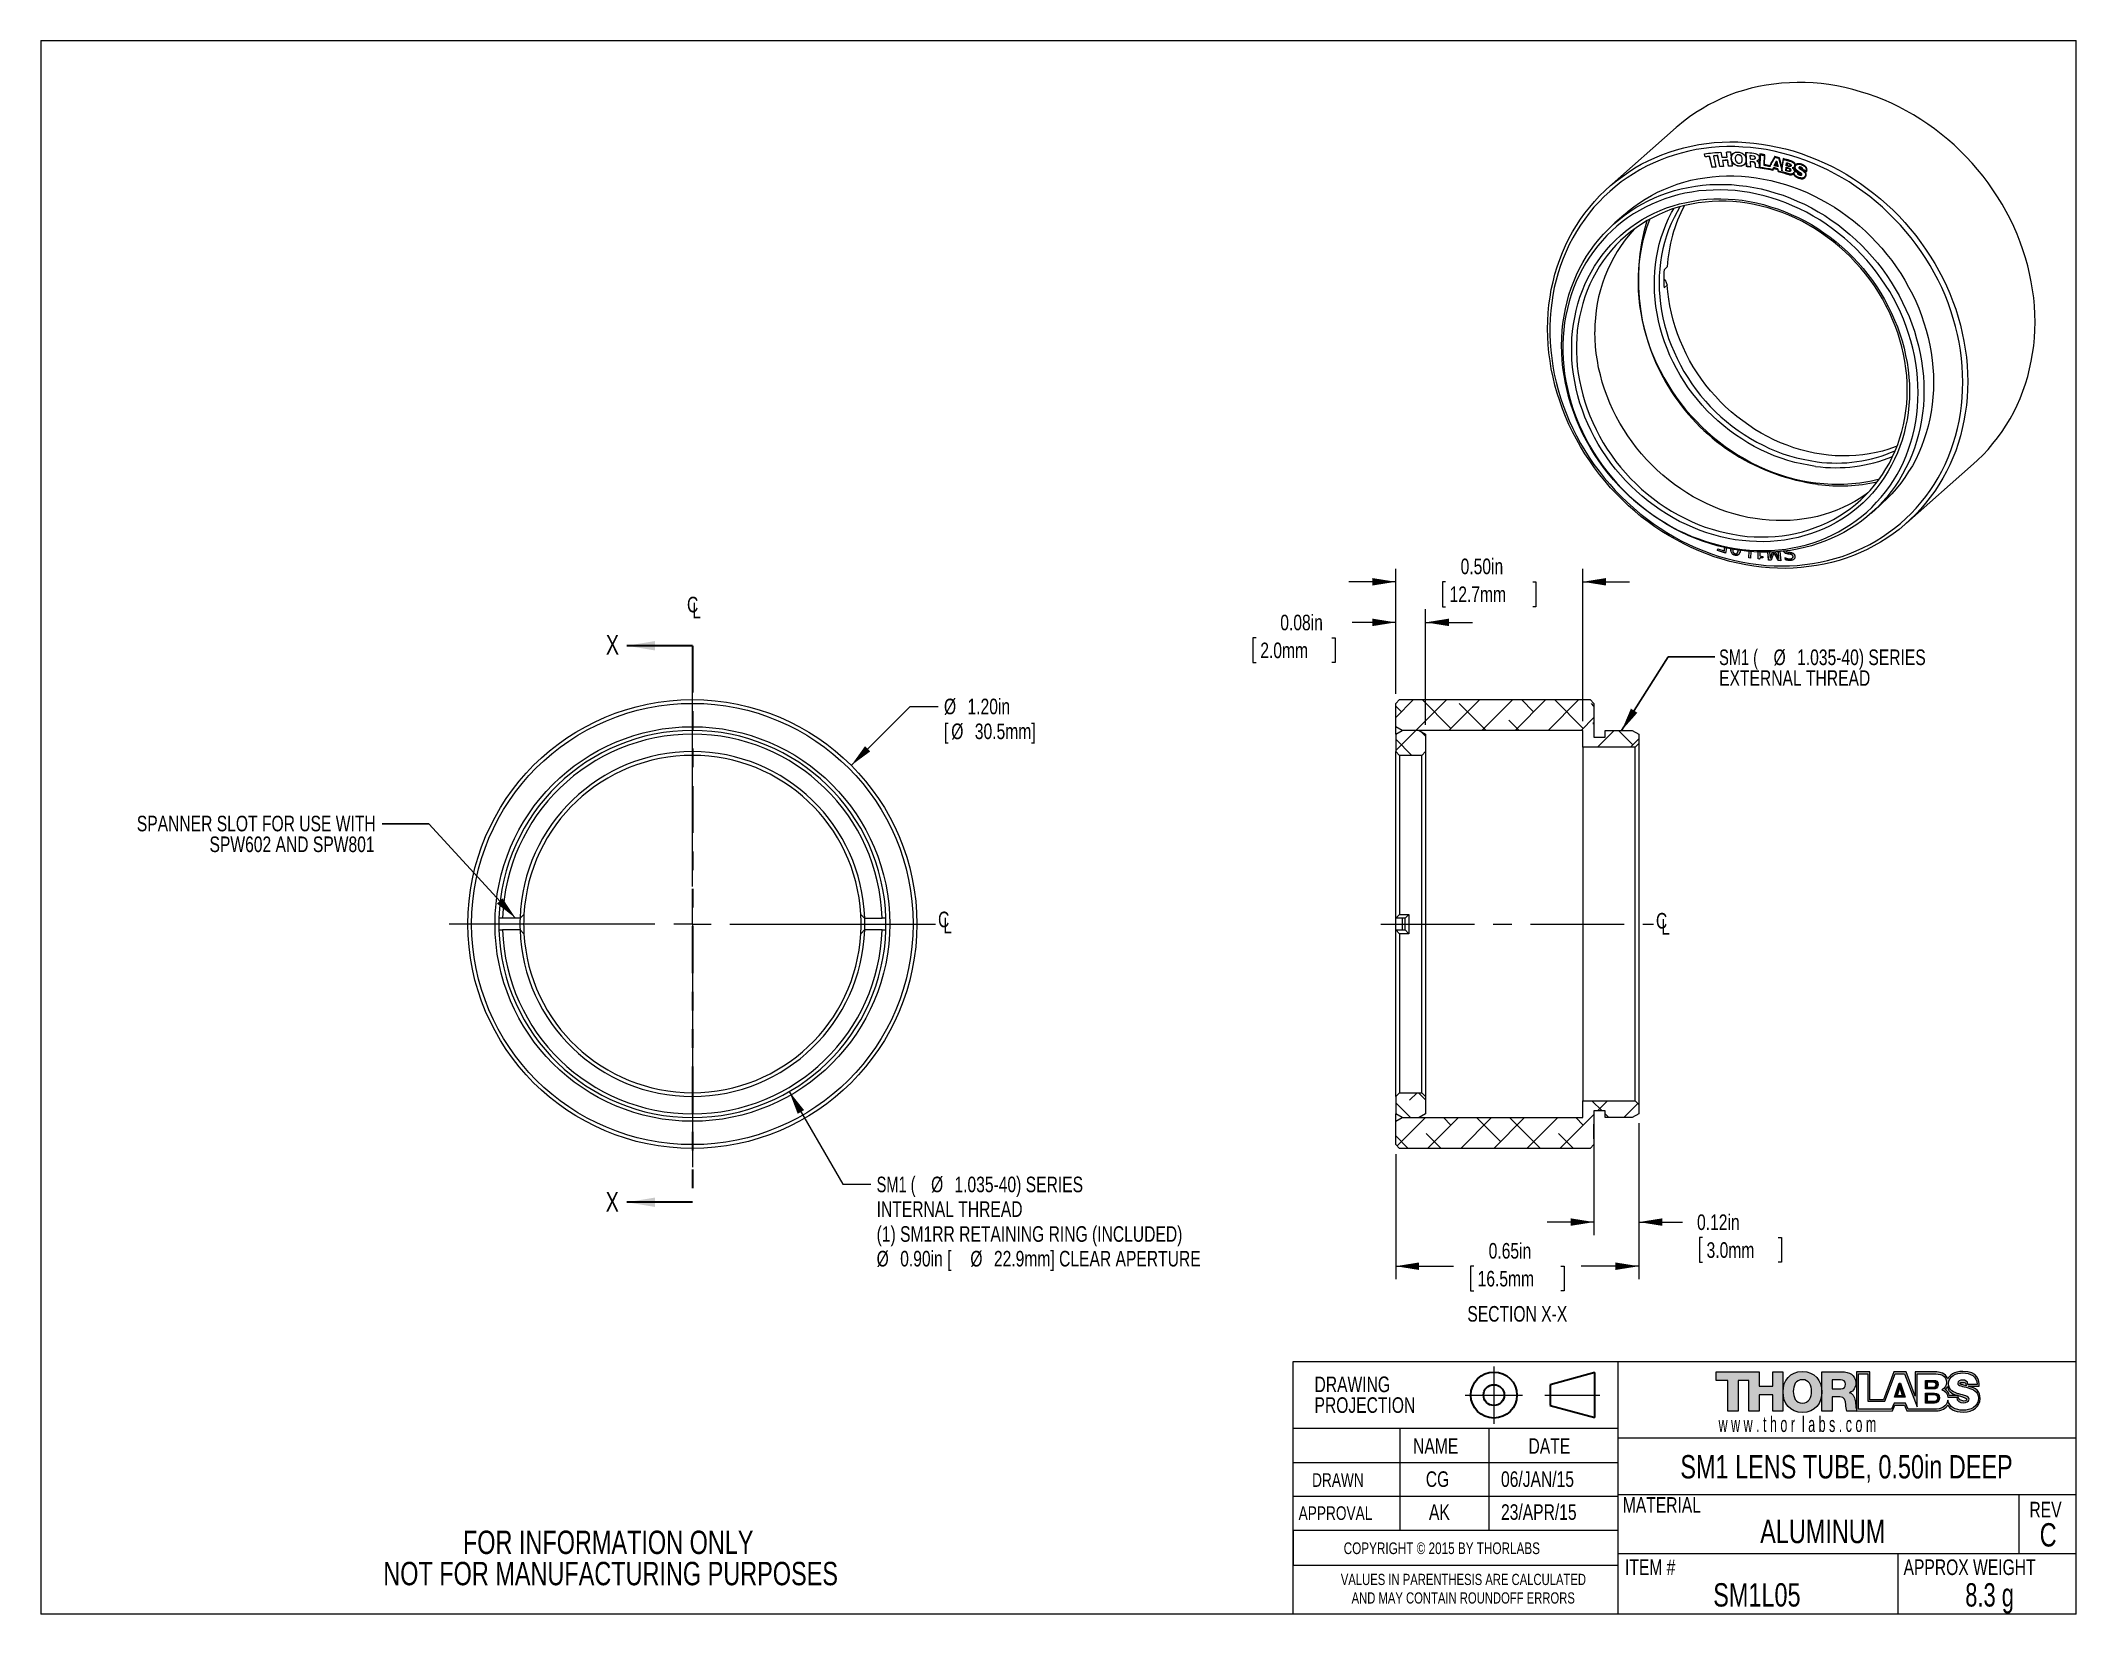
# Model space of a CAD drawing. Header units: inches. Extents: x 0.1 to 10.9, y 0 to 8.5.
import ezdxf

# ---------------------------------------------------------------- set-up
doc = ezdxf.new("R2010")
doc.units = ezdxf.units.IN
doc.header["$MEASUREMENT"] = 0
doc.header["$PDSIZE"] = -1
doc.linetypes.add('CENTERX2', pattern=[0.8, 0.5, -0.1, 0.1, -0.1])
doc.linetypes.add('PHANTOM', pattern=[0.5, 0.25, -0.05, 0.05, -0.05, 0.05, -0.05])
doc.styles.add('SLDTEXTSTYLE0', font='TXT', dxfattribs={"width": 0.75})
doc.styles.add('SLDTEXTSTYLE1', font='TXT', dxfattribs={"width": 0.6})
doc.styles.add('SLDTEXTSTYLE2', font='TXT', dxfattribs={"width": 0.7})
doc.dimstyles.new('SLDDIMSTYLE0', dxfattribs={"dimtxt": 0.083333, "dimasz": 0.125, "dimexe": 0, "dimexo": 0.0625, "dimgap": 0.020833, "dimtad": 0, "dimtih": 1, "dimtoh": 1, "dimlfac": 0.5, "dimrnd": 1e-09, "dimzin": 12, "dimdsep": 46, "dimtxsty": 'SLDTEXTSTYLE0', "dimsah": 1, "dimcen": 0, "dimadec": 0, "dimazin": 3, "dimtfac": 1, "dimtofl": 0, "dimtmove": 0, "dimatfit": 3, "dimfxl": 1, "dimfrac": 2, "dimtolj": 1, "dimtzin": 12, "dimarcsym": 0})
doc.dimstyles.new('SLDDIMSTYLE1', dxfattribs={"dimtxt": 0.18, "dimasz": 0.125, "dimexe": 0, "dimexo": 0.0625, "dimgap": 0, "dimtad": 0, "dimtih": 1, "dimtoh": 1, "dimdec": 0, "dimrnd": 1e-09, "dimzin": 0, "dimdsep": 46, "dimtxsty": 'Standard', "dimsah": 1, "dimcen": 0.09, "dimadec": 0, "dimazin": 0, "dimtfac": 0.125, "dimtdec": 0, "dimtofl": 0, "dimtmove": 0, "dimatfit": 3, "dimfxl": 1, "dimfrac": 2, "dimtolj": 1, "dimtzin": 0, "dimarcsym": 0})
doc.dimstyles.new('SLDDIMSTYLE2', dxfattribs={"dimtxt": 0.083333, "dimasz": 0.125, "dimexe": 0, "dimexo": 0.0625, "dimgap": 0.020833, "dimtad": 0, "dimtih": 1, "dimtoh": 1, "dimlfac": 0.5, "dimrnd": 1e-09, "dimdsep": 46, "dimtxsty": 'SLDTEXTSTYLE0', "dimsah": 1, "dimcen": 0.09, "dimadec": 0, "dimazin": 2, "dimtfac": 1, "dimtmove": 0, "dimatfit": 0, "dimfxl": 1, "dimfrac": 2, "dimtolj": 1, "dimtzin": 12, "dimarcsym": 0})
doc.dimstyles.new('SLDDIMSTYLE3', dxfattribs={"dimtxt": 0.083333, "dimasz": 0.125, "dimexe": 0, "dimexo": 0.0625, "dimgap": 0.020833, "dimtad": 0, "dimtih": 1, "dimtoh": 1, "dimlfac": 0.5, "dimrnd": 1e-09, "dimzin": 0, "dimdsep": 46, "dimtxsty": 'SLDTEXTSTYLE0', "dimsah": 1, "dimcen": 0.09, "dimadec": 0, "dimazin": 0, "dimtfac": 1, "dimtmove": 0, "dimatfit": 0, "dimfxl": 1, "dimfrac": 2, "dimtolj": 1, "dimtzin": 12, "dimarcsym": 0})
doc.dimstyles.new('SLDDIMSTYLE4', dxfattribs={"dimtxt": 0.083333, "dimasz": 0.125, "dimexe": 0, "dimexo": 0.0625, "dimgap": 0.020833, "dimtad": 0, "dimtih": 1, "dimtoh": 1, "dimlfac": 0.5, "dimrnd": 1e-09, "dimdsep": 46, "dimtxsty": 'SLDTEXTSTYLE0', "dimsah": 1, "dimcen": 0.09, "dimadec": 0, "dimazin": 2, "dimtfac": 1, "dimtofl": 0, "dimtmove": 0, "dimatfit": 3, "dimfxl": 1, "dimfrac": 2, "dimtolj": 1, "dimtzin": 12, "dimarcsym": 0})

msp = doc.modelspace()

# ---------------------------------------------------------------- texts
at = {"color": 7, "linetype": 'Continuous', "char_height": 0.104, "attachment_point": 1, "style": 'SLDTEXTSTYLE0'}
for insert in [(3.084, 5.272), (3.083, 2.293)]:
    msp.add_mtext('X', dxfattribs=dict(at, insert=insert))
at = {"color": 7, "linetype": 'Continuous', "lineweight": 0}
for s, insert, char_height, attachment_point, style in [('SECTION X-X', (7.956, 1.684), 0.08333, 2, 'SLDTEXTSTYLE0'), ('w w w . t h o r  l a b s . c o m', (9.032, 1.094), 0.08333, 1, 'SLDTEXTSTYLE1'), ('NAME', (7.399, 0.977), 0.0833, 1, 'SLDTEXTSTYLE0'), ('DATE', (8.016, 0.977), 0.0833, 1, 'SLDTEXTSTYLE0'), ('SM1 LENS TUBE, 0.50in DEEP', (9.716, 0.887), 0.125, 2, 'SLDTEXTSTYLE0'), ('DRAWN', (6.859, 0.79), 0.0729, 1, 'SLDTEXTSTYLE0'), ('CG', (7.467, 0.8), 0.0833, 1, 'SLDTEXTSTYLE0'), ('06/JAN/15', (7.869, 0.8), 0.0833, 1, 'SLDTEXTSTYLE0'), ('MATERIAL', (8.52, 0.662), 0.0833, 1, 'SLDTEXTSTYLE0'), ('APPROVAL', (6.787, 0.613), 0.0729, 1, 'SLDTEXTSTYLE0'), ('AK', (7.484, 0.624), 0.0833, 1, 'SLDTEXTSTYLE0'), ('23/APR/15', (7.869, 0.624), 0.0833, 1, 'SLDTEXTSTYLE0'), ('REV', (10.694, 0.637), 0.0833, 1, 'SLDTEXTSTYLE0'), ('ALUMINUM', (9.589, 0.541), 0.125, 2, 'SLDTEXTSTYLE0'), ('C', (10.794, 0.523), 0.125, 2, 'SLDTEXTSTYLE0'), ('COPYRIGHT © 2015 BY THORLABS', (7.028, 0.42), 0.0625, 1, 'SLDTEXTSTYLE0'), ('ITEM #', (8.532, 0.329), 0.0833, 1, 'SLDTEXTSTYLE0'), ('APPROX WEIGHT', (10.021, 0.329), 0.08333, 1, 'SLDTEXTSTYLE0'), ('SM1L05', (9.237, 0.202), 0.125, 2, 'SLDTEXTSTYLE0'), ('8.3 g', (10.481, 0.202), 0.125, 2, 'SLDTEXTSTYLE2')]:
    msp.add_mtext(s, dxfattribs=dict(at, insert=insert, char_height=char_height, attachment_point=attachment_point, style=style))

# ---------------------------------------------------------------- blocks, each defined once
blk = doc.blocks.new('Third Angle Projection Block')
at = {"color": 7, "linetype": 'CENTERX2', "lineweight": 0}
for p, q in [((3.995, 0.938), (3.995, 0.554)), ((3.803, 0.746), (4.187, 0.746)), ((4.336, 0.746), (4.703, 0.746))]:
    blk.add_line(p, q, dxfattribs=at)
at = {"color": 7, "linetype": 'Continuous', "lineweight": 30}
for p, q in [((4.67, 0.896), (4.37, 0.815)), ((4.67, 0.596), (4.67, 0.896)), ((4.37, 0.815), (4.37, 0.676)), ((4.37, 0.676), (4.67, 0.596))]:
    blk.add_line(p, q, dxfattribs=at)
for radius in [0.154, 0.0696]:
    blk.add_circle((3.995, 0.746), radius, dxfattribs=at)
at = {"color": 7, "linetype": 'Continuous', "lineweight": 0}
blk.add_point((3.995, 0.746), dxfattribs=at)
blk = doc.blocks.new('THORLABS LOGO1')
at = {"linetype": 'Continuous'}
blk.add_hatch(color=7, dxfattribs=at).paths.add_polyline_path([(2.398, 1.664), (2.398, 1.97), (2.618, 1.97), (2.618, 1.13), (2.398, 1.13), (2.398, 1.476), (2.109, 1.476), (2.109, 1.13), (1.889, 1.13), (1.889, 1.782), (1.661, 1.782), (1.661, 1.13), (1.441, 1.13), (1.441, 1.782), (1.189, 1.782), (1.189, 1.97), (2.109, 1.97), (2.109, 1.664)], flags=0)
h = blk.add_hatch(color=7, dxfattribs=at)
edge = h.paths.add_edge_path(flags=0)
edge.add_spline(control_points=[(3.034, 1.1), (3.3, 1.101), (3.45, 1.295), (3.449, 1.539), (3.449, 1.783), (3.298, 1.976), (3.032, 1.976)], knot_values=[0, 0, 0, 0, 1, 1, 1, 2, 2, 2, 2], weights=[1, 1, 1, 1, 1, 1, 1], degree=3, periodic=0)
edge.add_spline(control_points=[(3.032, 1.976), (2.768, 1.975), (2.619, 1.782), (2.619, 1.54)], knot_values=[3.002118, 3.002118, 3.002118, 3.002118, 4, 4, 4, 4], weights=[1, 1, 1, 1], degree=3, periodic=0)
edge.add_spline(control_points=[(2.619, 1.54), (2.619, 1.54), (2.619, 1.539), (2.619, 1.539), (2.618, 1.295), (2.768, 1.101), (3.034, 1.1)], knot_values=[2, 2, 2, 2, 2.002118, 2.002118, 2.002118, 3.002118, 3.002118, 3.002118, 3.002118], weights=[1, 1, 1, 1, 1, 1, 1], degree=3, periodic=0)
edge = h.paths.add_edge_path(flags=0)
edge.add_spline(control_points=[(3.033, 1.301), (2.891, 1.301), (2.837, 1.426), (2.837, 1.551)], knot_values=[3, 3, 3, 3, 4, 4, 4, 4], weights=[1, 1, 1, 1], degree=3, periodic=0)
edge.add_spline(control_points=[(2.837, 1.551), (2.837, 1.676), (2.891, 1.801), (3.033, 1.801)], knot_values=[2, 2, 2, 2, 3, 3, 3, 3], weights=[1, 1, 1, 1], degree=3, periodic=0)
edge.add_spline(control_points=[(3.033, 1.801), (3.175, 1.801), (3.229, 1.676), (3.229, 1.551)], knot_values=[1, 1, 1, 1, 2, 2, 2, 2], weights=[1, 1, 1, 1], degree=3, periodic=0)
edge.add_spline(control_points=[(3.229, 1.551), (3.229, 1.426), (3.175, 1.301), (3.033, 1.301)], knot_values=[0, 0, 0, 0, 1, 1, 1, 1], weights=[1, 1, 1, 1], degree=3, periodic=0)
h = blk.add_hatch(color=7, dxfattribs=at)
edge = h.paths.add_edge_path(flags=0)
edge.add_line((3.45, 1.13), (3.45, 1.97))
edge.add_line((3.45, 1.97), (3.88, 1.97))
edge.add_spline(control_points=[(3.88, 1.97), (4.029, 1.97), (4.175, 1.903), (4.175, 1.734)], knot_values=[1, 1, 1, 1, 2, 2, 2, 2], weights=[1, 1, 1, 1], degree=3, periodic=0)
edge.add_spline(control_points=[(4.175, 1.734), (4.175, 1.643), (4.132, 1.557), (4.043, 1.523)], knot_values=[2, 2, 2, 2, 3, 3, 3, 3], weights=[1, 1, 1, 1], degree=3, periodic=0)
edge.add_line((4.043, 1.523), (4.043, 1.521))
edge.add_spline(control_points=[(4.043, 1.521), (4.133, 1.499), (4.159, 1.399), (4.166, 1.319)], knot_values=[4, 4, 4, 4, 5, 5, 5, 5], weights=[1, 1, 1, 1], degree=3, periodic=0)
edge.add_spline(control_points=[(4.166, 1.319), (4.169, 1.293), (4.173, 1.219), (4.188, 1.17)], knot_values=[5, 5, 5, 5, 5.740443, 5.740443, 5.740443, 5.740443], weights=[1, 1, 1, 1], degree=3, periodic=0)
edge.add_line((4.188, 1.17), (4.188, 1.13))
edge.add_line((4.188, 1.13), (3.984, 1.13))
edge.add_spline(control_points=[(3.984, 1.13), (3.965, 1.158), (3.962, 1.241), (3.959, 1.264)], knot_values=[7, 7, 7, 7, 8, 8, 8, 8], weights=[1, 1, 1, 1], degree=3, periodic=0)
edge.add_spline(control_points=[(3.959, 1.264), (3.953, 1.349), (3.939, 1.436), (3.836, 1.436)], knot_values=[8, 8, 8, 8, 9, 9, 9, 9], weights=[1, 1, 1, 1], degree=3, periodic=0)
edge.add_line((3.836, 1.436), (3.67, 1.436))
edge.add_line((3.67, 1.436), (3.67, 1.13))
edge.add_line((3.67, 1.13), (3.45, 1.13))
edge = h.paths.add_edge_path(flags=0)
edge.add_line((3.845, 1.796), (3.67, 1.796))
edge.add_line((3.67, 1.796), (3.67, 1.606))
edge.add_line((3.67, 1.606), (3.854, 1.606))
edge.add_spline(control_points=[(3.854, 1.606), (3.92, 1.606), (3.956, 1.642), (3.956, 1.705)], knot_values=[1, 1, 1, 1, 2, 2, 2, 2], weights=[1, 1, 1, 1], degree=3, periodic=0)
edge.add_spline(control_points=[(3.956, 1.705), (3.956, 1.768), (3.906, 1.796), (3.845, 1.796)], knot_values=[2, 2, 2, 2, 3, 3, 3, 3], weights=[1, 1, 1, 1], degree=3, periodic=0)
h = blk.add_hatch(color=7, dxfattribs=at)
edge = h.paths.add_edge_path(flags=0)
edge.add_spline(control_points=[(6.142, 1.818), (6.107, 1.886), (6.086, 1.97), (5.816, 1.97)], knot_values=[4, 4, 4, 4, 5, 5, 5, 5], weights=[1, 1, 1, 1], degree=3, periodic=0)
edge.add_line((5.816, 1.97), (5.445, 1.97))
edge.add_line((5.445, 1.97), (5.445, 1.447))
edge.add_line((5.445, 1.447), (5.251, 1.97))
edge.add_line((5.251, 1.97), (4.991, 1.97))
edge.add_line((4.991, 1.97), (4.765, 1.372))
edge.add_line((4.765, 1.372), (4.478, 1.37))
edge.add_line((4.478, 1.37), (4.474, 1.97))
edge.add_line((4.474, 1.97), (4.188, 1.97))
edge.add_line((4.188, 1.97), (4.188, 1.13))
edge.add_line((4.188, 1.13), (4.963, 1.132))
edge.add_line((4.963, 1.132), (5.013, 1.256))
edge.add_line((5.013, 1.256), (5.217, 1.256))
edge.add_line((5.217, 1.256), (5.265, 1.132))
edge.add_line((5.265, 1.132), (5.893, 1.132))
edge.add_spline(control_points=[(5.893, 1.132), (6.005, 1.134), (6.109, 1.187), (6.141, 1.265)], knot_values=[19, 19, 19, 19, 20, 20, 20, 20], weights=[1, 1, 1, 1], degree=3, periodic=0)
edge.add_spline(control_points=[(6.141, 1.265), (6.171, 1.187), (6.276, 1.109), (6.48, 1.109)], knot_values=[20, 20, 20, 20, 21, 21, 21, 21], weights=[1, 1, 1, 1], degree=3, periodic=0)
edge.add_spline(control_points=[(6.48, 1.109), (6.684, 1.109), (6.835, 1.233), (6.835, 1.396)], knot_values=[21, 21, 21, 21, 22, 22, 22, 22], weights=[1, 1, 1, 1], degree=3, periodic=0)
edge.add_spline(control_points=[(6.835, 1.396), (6.835, 1.561), (6.74, 1.62), (6.588, 1.66)], knot_values=[22, 22, 22, 22, 23, 23, 23, 23], weights=[1, 1, 1, 1], degree=3, periodic=0)
edge.add_spline(control_points=[(6.588, 1.66), (6.586, 1.661), (6.584, 1.661), (6.582, 1.662)], knot_values=[0, 0, 0, 0, 1, 1, 1, 1], weights=[1, 1, 1, 1], degree=3, periodic=0)
edge.add_line((6.582, 1.662), (6.814, 1.66))
edge.add_spline(control_points=[(6.814, 1.66), (6.814, 1.782), (6.79, 1.978), (6.464, 1.978)], knot_values=[2, 2, 2, 2, 3, 3, 3, 3], weights=[1, 1, 1, 1], degree=3, periodic=0)
edge.add_spline(control_points=[(6.464, 1.978), (6.274, 1.978), (6.18, 1.886), (6.142, 1.818)], knot_values=[3, 3, 3, 3, 4, 4, 4, 4], weights=[1, 1, 1, 1], degree=3, periodic=0)
edge = h.paths.add_edge_path(flags=0)
edge.add_spline(control_points=[(6.548, 1.382), (6.539, 1.345), (6.512, 1.334), (6.441, 1.354)], knot_values=[4, 4, 4, 4, 5, 5, 5, 5], weights=[1, 1, 1, 1], degree=3, periodic=0)
edge.add_spline(control_points=[(6.441, 1.354), (6.367, 1.374), (6.366, 1.415), (6.366, 1.46)], knot_values=[5, 5, 5, 5, 6, 6, 6, 6], weights=[1, 1, 1, 1], degree=3, periodic=0)
edge.add_spline(control_points=[(6.366, 1.46), (6.459, 1.433), (6.553, 1.401), (6.548, 1.382)], knot_values=[3, 3, 3, 3, 4, 4, 4, 4], weights=[1, 1, 1, 1], degree=3, periodic=0)
edge = h.paths.add_edge_path(flags=0)
edge.add_spline(control_points=[(6.114, 1.739), (6.114, 1.671), (6.074, 1.616), (6.014, 1.587)], knot_values=[17, 17, 17, 17, 18, 18, 18, 18], weights=[1, 1, 1, 1], degree=3, periodic=0)
edge.add_spline(control_points=[(6.014, 1.587), (6.089, 1.565), (6.137, 1.504), (6.144, 1.427)], knot_values=[18, 18, 18, 18, 19, 19, 19, 19], weights=[1, 1, 1, 1], degree=3, periodic=0)
edge.add_line((6.144, 1.427), (6.333, 1.427))
edge.add_spline(control_points=[(6.333, 1.427), (6.337, 1.338), (6.393, 1.309), (6.477, 1.309)], knot_values=[20, 20, 20, 20, 21, 21, 21, 21], weights=[1, 1, 1, 1], degree=3, periodic=0)
edge.add_spline(control_points=[(6.477, 1.309), (6.536, 1.309), (6.598, 1.33), (6.598, 1.386)], knot_values=[21, 21, 21, 21, 22, 22, 22, 22], weights=[1, 1, 1, 1], degree=3, periodic=0)
edge.add_spline(control_points=[(6.598, 1.386), (6.598, 1.453), (6.489, 1.466), (6.38, 1.496)], knot_values=[22, 22, 22, 22, 23, 23, 23, 23], weights=[1, 1, 1, 1], degree=3, periodic=0)
edge.add_spline(control_points=[(6.38, 1.496), (6.271, 1.527), (6.158, 1.576), (6.158, 1.715)], knot_values=[23, 23, 23, 23, 24, 24, 24, 24], weights=[1, 1, 1, 1], degree=3, periodic=0)
edge.add_spline(control_points=[(6.158, 1.715), (6.158, 1.88), (6.325, 1.945), (6.467, 1.945)], knot_values=[24, 24, 24, 24, 25, 25, 25, 25], weights=[1, 1, 1, 1], degree=3, periodic=0)
edge.add_spline(control_points=[(6.467, 1.945), (6.618, 1.945), (6.77, 1.872), (6.771, 1.701)], knot_values=[25, 25, 25, 25, 26, 26, 26, 26], weights=[1, 1, 1, 1], degree=3, periodic=0)
edge.add_line((6.771, 1.701), (6.574, 1.701))
edge.add_spline(control_points=[(6.574, 1.701), (6.577, 1.77), (6.512, 1.792), (6.451, 1.792)], knot_values=[27, 27, 27, 27, 28, 28, 28, 28], weights=[1, 1, 1, 1], degree=3, periodic=0)
edge.add_spline(control_points=[(6.451, 1.792), (6.409, 1.792), (6.355, 1.777), (6.355, 1.727)], knot_values=[28, 28, 28, 28, 29, 29, 29, 29], weights=[1, 1, 1, 1], degree=3, periodic=0)
edge.add_spline(control_points=[(6.355, 1.727), (6.355, 1.669), (6.465, 1.659), (6.576, 1.628)], knot_values=[29, 29, 29, 29, 30, 30, 30, 30], weights=[1, 1, 1, 1], degree=3, periodic=0)
edge.add_spline(control_points=[(6.576, 1.628), (6.685, 1.597), (6.796, 1.546), (6.796, 1.41)], knot_values=[30, 30, 30, 30, 31, 31, 31, 31], weights=[1, 1, 1, 1], degree=3, periodic=0)
edge.add_spline(control_points=[(6.796, 1.41), (6.796, 1.218), (6.632, 1.147), (6.465, 1.147)], knot_values=[31, 31, 31, 31, 32, 32, 32, 32], weights=[1, 1, 1, 1], degree=3, periodic=0)
edge.add_spline(control_points=[(6.465, 1.147), (6.311, 1.147), (6.172, 1.216), (6.142, 1.364)], knot_values=[0, 0, 0, 0, 1, 1, 1, 1], weights=[1, 1, 1, 1], degree=3, periodic=0)
edge.add_spline(control_points=[(6.142, 1.364), (6.122, 1.22), (5.998, 1.169), (5.849, 1.169)], knot_values=[1, 1, 1, 1, 2, 2, 2, 2], weights=[1, 1, 1, 1], degree=3, periodic=0)
edge.add_line((5.849, 1.169), (5.294, 1.169))
edge.add_line((5.294, 1.169), (5.238, 1.298))
edge.add_line((5.238, 1.298), (4.992, 1.298))
edge.add_line((4.992, 1.298), (4.935, 1.17))
edge.add_line((4.935, 1.17), (4.233, 1.17))
edge.add_line((4.233, 1.17), (4.233, 1.929))
edge.add_line((4.233, 1.929), (4.431, 1.929))
edge.add_line((4.431, 1.929), (4.431, 1.342))
edge.add_line((4.431, 1.342), (4.795, 1.342))
edge.add_line((4.795, 1.342), (5.015, 1.929))
edge.add_line((5.015, 1.929), (5.216, 1.929))
edge.add_line((5.216, 1.929), (5.484, 1.222))
edge.add_line((5.484, 1.222), (5.484, 1.929))
edge.add_line((5.484, 1.929), (5.84, 1.929))
edge.add_spline(control_points=[(5.84, 1.929), (5.97, 1.931), (6.114, 1.897), (6.114, 1.739)], knot_values=[16, 16, 16, 16, 17, 17, 17, 17], weights=[1, 1, 1, 1], degree=3, periodic=0)
edge = h.paths.add_edge_path(flags=0)
edge.add_line((6.361, 1.462), (6.17, 1.462))
edge.add_spline(control_points=[(6.17, 1.462), (6.17, 1.519), (6.12, 1.569), (6.089, 1.59)], knot_values=[8, 8, 8, 8, 9, 9, 9, 9], weights=[1, 1, 1, 1], degree=3, periodic=0)
edge.add_spline(control_points=[(6.089, 1.59), (6.104, 1.608), (6.128, 1.626), (6.136, 1.658)], knot_values=[9, 9, 9, 9, 10, 10, 10, 10], weights=[1, 1, 1, 1], degree=3, periodic=0)
edge.add_spline(control_points=[(6.136, 1.658), (6.136, 1.569), (6.219, 1.501), (6.324, 1.472)], knot_values=[10, 10, 10, 10, 11, 11, 11, 11], weights=[1, 1, 1, 1], degree=3, periodic=0)
edge.add_spline(control_points=[(6.324, 1.472), (6.336, 1.469), (6.349, 1.465), (6.361, 1.462)], knot_values=[0, 0, 0, 0, 1, 1, 1, 1], weights=[1, 1, 1, 1], degree=3, periodic=0)
edge = h.paths.add_edge_path(flags=0)
edge.add_spline(control_points=[(6.466, 1.742), (6.511, 1.74), (6.526, 1.731), (6.53, 1.704)], knot_values=[2, 2, 2, 2, 3, 3, 3, 3], weights=[1, 1, 1, 1], degree=3, periodic=0)
edge.add_spline(control_points=[(6.53, 1.704), (6.532, 1.693), (6.532, 1.686), (6.532, 1.672)], knot_values=[3, 3, 3, 3, 4, 4, 4, 4], weights=[1, 1, 1, 1], degree=3, periodic=0)
edge.add_spline(control_points=[(6.532, 1.672), (6.427, 1.699), (6.398, 1.703), (6.398, 1.726)], knot_values=[0, 0, 0, 0, 1, 1, 1, 1], weights=[1, 1, 1, 1], degree=3, periodic=0)
edge.add_spline(control_points=[(6.398, 1.726), (6.398, 1.736), (6.444, 1.742), (6.466, 1.742)], knot_values=[1, 1, 1, 1, 2, 2, 2, 2], weights=[1, 1, 1, 1], degree=3, periodic=0)
h = blk.add_hatch(color=7, dxfattribs=at)
edge = h.paths.add_edge_path(flags=0)
edge.add_line((5.665, 1.602), (5.665, 1.786))
edge.add_line((5.665, 1.786), (5.841, 1.786))
edge.add_spline(control_points=[(5.841, 1.786), (5.889, 1.786), (5.934, 1.763), (5.934, 1.693)], knot_values=[1, 1, 1, 1, 2, 2, 2, 2], weights=[1, 1, 1, 1], degree=3, periodic=0)
edge.add_spline(control_points=[(5.934, 1.693), (5.934, 1.625), (5.88, 1.602), (5.841, 1.602)], knot_values=[2, 2, 2, 2, 3, 3, 3, 3], weights=[1, 1, 1, 1], degree=3, periodic=0)
edge.add_line((5.841, 1.602), (5.665, 1.602))
edge = h.paths.add_edge_path(flags=0)
edge.add_spline(control_points=[(5.891, 1.692), (5.891, 1.732), (5.859, 1.745), (5.826, 1.745)], knot_values=[3, 3, 3, 3, 4, 4, 4, 4], weights=[1, 1, 1, 1], degree=3, periodic=0)
edge.add_line((5.826, 1.745), (5.703, 1.745))
edge.add_line((5.703, 1.745), (5.703, 1.639))
edge.add_line((5.703, 1.639), (5.826, 1.639))
edge.add_spline(control_points=[(5.826, 1.639), (5.853, 1.639), (5.891, 1.652), (5.891, 1.692)], knot_values=[2, 2, 2, 2, 3, 3, 3, 3], weights=[1, 1, 1, 1], degree=3, periodic=0)
h = blk.add_hatch(color=7, dxfattribs=at)
h.paths.add_polyline_path([(5.003, 1.425), (5.229, 1.425), (5.133, 1.729), (5.102, 1.729)], flags=0)
h.paths.add_polyline_path([(5.056, 1.466), (5.115, 1.649), (5.173, 1.466)], flags=0)
h = blk.add_hatch(color=7, dxfattribs=at)
edge = h.paths.add_edge_path(flags=0)
edge.add_line((5.665, 1.302), (5.665, 1.514))
edge.add_line((5.665, 1.514), (5.86, 1.514))
edge.add_spline(control_points=[(5.86, 1.514), (5.913, 1.514), (5.963, 1.488), (5.963, 1.407)], knot_values=[1, 1, 1, 1, 2, 2, 2, 2], weights=[1, 1, 1, 1], degree=3, periodic=0)
edge.add_spline(control_points=[(5.963, 1.407), (5.963, 1.329), (5.904, 1.302), (5.86, 1.302)], knot_values=[2, 2, 2, 2, 3, 3, 3, 3], weights=[1, 1, 1, 1], degree=3, periodic=0)
edge.add_line((5.86, 1.302), (5.665, 1.302))
edge = h.paths.add_edge_path(flags=0)
edge.add_spline(control_points=[(5.927, 1.406), (5.927, 1.458), (5.889, 1.475), (5.849, 1.475)], knot_values=[3, 3, 3, 3, 4, 4, 4, 4], weights=[1, 1, 1, 1], degree=3, periodic=0)
edge.add_line((5.849, 1.475), (5.702, 1.475))
edge.add_line((5.702, 1.475), (5.702, 1.338))
edge.add_line((5.702, 1.338), (5.849, 1.338))
edge.add_spline(control_points=[(5.849, 1.338), (5.882, 1.338), (5.927, 1.355), (5.927, 1.406)], knot_values=[2, 2, 2, 2, 3, 3, 3, 3], weights=[1, 1, 1, 1], degree=3, periodic=0)
at = {"color": 7, "linetype": 'Continuous', "lineweight": 0}
for p, q in [((1.189, 1.782), (1.189, 1.97)), ((1.189, 1.97), (2.109, 1.97)), ((1.441, 1.782), (1.189, 1.782)), ((1.441, 1.13), (1.441, 1.782)), ((1.889, 1.782), (1.661, 1.782)), ((1.661, 1.782), (1.661, 1.13)), ((1.889, 1.13), (1.889, 1.782)), ((2.109, 1.97), (2.109, 1.664)), ((2.398, 1.664), (2.398, 1.97)), ((2.398, 1.97), (2.618, 1.97)), ((2.618, 1.97), (2.618, 1.13)), ((3.45, 1.97), (3.88, 1.97)), ((3.45, 1.13), (3.45, 1.97)), ((3.845, 1.796), (3.67, 1.796)), ((3.67, 1.796), (3.67, 1.606)), ((4.474, 1.97), (4.188, 1.97)), ((4.188, 1.97), (4.188, 1.13)), ((4.233, 1.17), (4.233, 1.929)), ((4.233, 1.929), (4.431, 1.929)), ((4.431, 1.929), (4.431, 1.342)), ((4.478, 1.37), (4.474, 1.97)), ((4.991, 1.97), (4.765, 1.372)), ((4.795, 1.342), (5.015, 1.929)), ((5.251, 1.97), (4.991, 1.97)), ((5.015, 1.929), (5.216, 1.929)), ((5.216, 1.929), (5.484, 1.222)), ((5.445, 1.447), (5.251, 1.97)), ((5.816, 1.97), (5.445, 1.97)), ((5.445, 1.97), (5.445, 1.447)), ((5.484, 1.222), (5.484, 1.929)), ((5.484, 1.929), (5.84, 1.929)), ((5.665, 1.786), (5.841, 1.786)), ((5.665, 1.602), (5.665, 1.786)), ((5.703, 1.745), (5.703, 1.639)), ((5.826, 1.745), (5.703, 1.745)), ((2.109, 1.664), (2.398, 1.664)), ((2.398, 1.476), (2.109, 1.476)), ((2.109, 1.476), (2.109, 1.13)), ((2.398, 1.13), (2.398, 1.476)), ((3.67, 1.606), (3.854, 1.606)), ((3.836, 1.436), (3.67, 1.436)), ((3.67, 1.436), (3.67, 1.13)), ((4.043, 1.523), (4.043, 1.521)), ((4.431, 1.342), (4.795, 1.342)), ((4.765, 1.372), (4.478, 1.37)), ((5.003, 1.425), (5.102, 1.729)), ((5.229, 1.425), (5.003, 1.425)), ((5.115, 1.649), (5.056, 1.466)), ((5.056, 1.466), (5.173, 1.466)), ((5.102, 1.729), (5.133, 1.729)), ((5.173, 1.466), (5.115, 1.649)), ((5.133, 1.729), (5.229, 1.425)), ((5.841, 1.602), (5.665, 1.602)), ((5.665, 1.514), (5.86, 1.514)), ((5.665, 1.302), (5.665, 1.514)), ((5.702, 1.475), (5.702, 1.338)), ((5.849, 1.475), (5.702, 1.475)), ((5.702, 1.338), (5.849, 1.338)), ((5.703, 1.639), (5.826, 1.639)), ((6.144, 1.427), (6.333, 1.427)), ((6.361, 1.462), (6.17, 1.462)), ((6.771, 1.701), (6.574, 1.701)), ((6.582, 1.662), (6.814, 1.66)), ((1.661, 1.13), (1.441, 1.13)), ((2.109, 1.13), (1.889, 1.13)), ((2.618, 1.13), (2.398, 1.13)), ((3.67, 1.13), (3.45, 1.13)), ((4.188, 1.13), (3.984, 1.13)), ((4.188, 1.17), (4.188, 1.13)), ((4.188, 1.13), (4.963, 1.132)), ((4.935, 1.17), (4.233, 1.17)), ((4.992, 1.298), (4.935, 1.17)), ((4.963, 1.132), (5.013, 1.256)), ((5.238, 1.298), (4.992, 1.298)), ((5.013, 1.256), (5.217, 1.256)), ((5.217, 1.256), (5.265, 1.132)), ((5.294, 1.169), (5.238, 1.298)), ((5.265, 1.132), (5.893, 1.132)), ((5.849, 1.169), (5.294, 1.169)), ((5.86, 1.302), (5.665, 1.302))]:
    blk.add_line(p, q, dxfattribs=at)
at = {"color": 8, "linetype": 'Continuous', "lineweight": 0}
for points in [[(2.619, 1.54), (2.619, 1.782), (2.768, 1.975), (3.032, 1.976)], [(3.033, 1.801), (2.891, 1.801), (2.837, 1.676), (2.837, 1.551)], [(3.229, 1.551), (3.229, 1.676), (3.175, 1.801), (3.033, 1.801)], [(3.956, 1.705), (3.956, 1.768), (3.906, 1.796), (3.845, 1.796)], [(3.88, 1.97), (4.029, 1.97), (4.175, 1.903), (4.175, 1.734)], [(6.142, 1.818), (6.107, 1.886), (6.086, 1.97), (5.816, 1.97)], [(5.891, 1.692), (5.891, 1.732), (5.859, 1.745), (5.826, 1.745)], [(5.84, 1.929), (5.97, 1.931), (6.114, 1.897), (6.114, 1.739)], [(5.841, 1.786), (5.889, 1.786), (5.934, 1.763), (5.934, 1.693)], [(6.464, 1.978), (6.274, 1.978), (6.18, 1.886), (6.142, 1.818)], [(6.158, 1.715), (6.158, 1.88), (6.325, 1.945), (6.467, 1.945)], [(6.451, 1.792), (6.409, 1.792), (6.355, 1.777), (6.355, 1.727)], [(6.398, 1.726), (6.398, 1.736), (6.444, 1.742), (6.466, 1.742)], [(6.574, 1.701), (6.577, 1.77), (6.512, 1.792), (6.451, 1.792)], [(6.814, 1.66), (6.814, 1.782), (6.79, 1.978), (6.464, 1.978)], [(6.466, 1.742), (6.511, 1.74), (6.526, 1.731), (6.53, 1.704)], [(6.467, 1.945), (6.618, 1.945), (6.77, 1.872), (6.771, 1.701)], [(2.837, 1.551), (2.837, 1.426), (2.891, 1.301), (3.033, 1.301)], [(3.033, 1.301), (3.175, 1.301), (3.229, 1.426), (3.229, 1.551)], [(3.959, 1.264), (3.953, 1.349), (3.939, 1.436), (3.836, 1.436)], [(3.854, 1.606), (3.92, 1.606), (3.956, 1.642), (3.956, 1.705)], [(4.175, 1.734), (4.175, 1.643), (4.132, 1.557), (4.043, 1.523)], [(4.043, 1.521), (4.133, 1.499), (4.159, 1.399), (4.166, 1.319)], [(4.166, 1.319), (4.169, 1.293), (4.173, 1.219), (4.188, 1.17)], [(5.826, 1.639), (5.853, 1.639), (5.891, 1.652), (5.891, 1.692)], [(5.934, 1.693), (5.934, 1.625), (5.88, 1.602), (5.841, 1.602)], [(5.927, 1.406), (5.927, 1.458), (5.889, 1.475), (5.849, 1.475)], [(5.849, 1.338), (5.882, 1.338), (5.927, 1.355), (5.927, 1.406)], [(6.142, 1.364), (6.122, 1.22), (5.998, 1.169), (5.849, 1.169)], [(5.86, 1.514), (5.913, 1.514), (5.963, 1.488), (5.963, 1.407)], [(5.963, 1.407), (5.963, 1.329), (5.904, 1.302), (5.86, 1.302)], [(6.114, 1.739), (6.114, 1.671), (6.074, 1.616), (6.014, 1.587)], [(6.014, 1.587), (6.089, 1.565), (6.137, 1.504), (6.144, 1.427)], [(6.089, 1.59), (6.104, 1.608), (6.128, 1.626), (6.136, 1.658)], [(6.17, 1.462), (6.17, 1.519), (6.12, 1.569), (6.089, 1.59)], [(6.136, 1.658), (6.136, 1.569), (6.219, 1.501), (6.324, 1.472)], [(6.465, 1.147), (6.311, 1.147), (6.172, 1.216), (6.142, 1.364)], [(6.38, 1.496), (6.271, 1.527), (6.158, 1.576), (6.158, 1.715)], [(6.324, 1.472), (6.336, 1.469), (6.349, 1.465), (6.361, 1.462)], [(6.333, 1.427), (6.337, 1.338), (6.393, 1.309), (6.477, 1.309)], [(6.355, 1.727), (6.355, 1.669), (6.465, 1.659), (6.576, 1.628)], [(6.366, 1.46), (6.459, 1.433), (6.553, 1.401), (6.548, 1.382)], [(6.441, 1.354), (6.367, 1.374), (6.366, 1.415), (6.366, 1.46)], [(6.598, 1.386), (6.598, 1.453), (6.489, 1.466), (6.38, 1.496)], [(6.532, 1.672), (6.427, 1.699), (6.398, 1.703), (6.398, 1.726)], [(6.548, 1.382), (6.539, 1.345), (6.512, 1.334), (6.441, 1.354)], [(6.796, 1.41), (6.796, 1.218), (6.632, 1.147), (6.465, 1.147)], [(6.477, 1.309), (6.536, 1.309), (6.598, 1.33), (6.598, 1.386)], [(6.48, 1.109), (6.684, 1.109), (6.835, 1.233), (6.835, 1.396)], [(6.53, 1.704), (6.532, 1.693), (6.532, 1.686), (6.532, 1.672)], [(6.576, 1.628), (6.685, 1.597), (6.796, 1.546), (6.796, 1.41)], [(6.588, 1.66), (6.586, 1.661), (6.584, 1.661), (6.582, 1.662)], [(6.835, 1.396), (6.835, 1.561), (6.74, 1.62), (6.588, 1.66)], [(3.984, 1.13), (3.965, 1.158), (3.962, 1.241), (3.959, 1.264)], [(5.893, 1.132), (6.005, 1.134), (6.109, 1.187), (6.141, 1.265)], [(6.141, 1.265), (6.171, 1.187), (6.276, 1.109), (6.48, 1.109)]]:
    blk.add_open_spline(points, degree=3, dxfattribs=at)
for points, knots in [([(3.032, 1.976), (3.298, 1.976), (3.449, 1.783), (3.449, 1.539), (3.45, 1.295), (3.3, 1.101), (3.034, 1.1)], [0, 0, 0, 0, 1, 1, 1, 2, 2, 2, 2]), ([(3.034, 1.1), (2.768, 1.101), (2.618, 1.295), (2.619, 1.539), (2.619, 1.539), (2.619, 1.54), (2.619, 1.54)], [2, 2, 2, 2, 3, 3, 3, 3.002118, 3.002118, 3.002118, 3.002118])]:
    blk.add_open_spline(points, degree=3, knots=knots, dxfattribs=at)
blk = doc.blocks.new('SW_SYMBOL_MOD_CL')
at = {"color": 0, "linetype": 'Continuous', "lineweight": 0, "char_height": 30.8, "attachment_point": 5, "style": 'SLDTEXTSTYLE0'}
for s, insert in [('C', (15.7, 23.6)), ('L', (23.6, 11.8))]:
    blk.add_mtext(s, dxfattribs=dict(at, insert=insert))
blk = doc.blocks.new('SW_NOTE_0')
at = {"color": 0, "linetype": 'Continuous', "lineweight": 0, "char_height": 0.06, "attachment_point": 2, "style": 'SLDTEXTSTYLE0'}
for s, insert in [('VALUES IN PARENTHESIS ARE CALCULATED', (0.784, 0.077)), ('AND MAY CONTAIN ROUNDOFF ERRORS', (0.783, -0.022))]:
    blk.add_mtext(s, dxfattribs=dict(at, insert=insert))
blk = doc.blocks.new('SW_NOTE_1')
at = {"color": 0, "linetype": 'Continuous', "lineweight": 0, "char_height": 0.0833, "attachment_point": 1, "style": 'SLDTEXTSTYLE0'}
for s, insert in [('DRAWING', (0, 0.107)), ('PROJECTION', (0, -0.004))]:
    blk.add_mtext(s, dxfattribs=dict(at, insert=insert))
blk = doc.blocks.new('SW_NOTE_2')
at = {"color": 0, "linetype": 'Continuous', "lineweight": 0, "char_height": 0.125, "attachment_point": 2, "style": 'SLDTEXTSTYLE0'}
for s, insert in [('FOR INFORMATION ONLY', (0.986, 0.161)), ('NOT FOR MANUFACTURING PURPOSES', (0.999, -0.006))]:
    blk.add_mtext(s, dxfattribs=dict(at, insert=insert))
blk = doc.blocks.new('_D')
at = {"color": 7, "linetype": 'Continuous', "lineweight": 0}
for p, q in [((4.395, 4.575), (4.71, 4.891)), ((4.71, 4.891), (4.86, 4.891))]:
    blk.add_line(p, q, dxfattribs=at)
blk.add_solid([(4.395, 4.575), (4.497, 4.65), (4.469, 4.678)], dxfattribs=at)
at = {"color": 7, "linetype": 'Continuous', "lineweight": 0, "char_height": 0.0833, "attachment_point": 1, "style": 'SLDTEXTSTYLE0'}
for s, insert in [('%%c', (4.891, 4.932)), ('1.20in', (5.017, 4.932)), ('[', (4.891, 4.799)), ('%%c', (4.93, 4.799)), ('30.5mm]', (5.056, 4.799))]:
    blk.add_mtext(s, dxfattribs=dict(at, insert=insert))
blk = doc.blocks.new('_D_1')
at = {"color": 7, "linetype": 'Continuous', "lineweight": 0}
for p, q in [((4.064, 2.831), (4.35, 2.335)), ((4.35, 2.335), (4.5, 2.335))]:
    blk.add_line(p, q, dxfattribs=at)
blk.add_solid([(4.064, 2.831), (4.109, 2.712), (4.143, 2.732)], dxfattribs=at)
at = {"color": 7, "linetype": 'Continuous', "lineweight": 0, "attachment_point": 1}
for s, insert, char_height, style in [('SM1 (', (4.531, 2.376), 0.0833, 'SLDTEXTSTYLE2'), ('%%c', (4.822, 2.376), 0.0833, 'SLDTEXTSTYLE0'), ('1.035-40) SERIES', (4.947, 2.376), 0.08333, 'SLDTEXTSTYLE0'), ('INTERNAL THREAD', (4.531, 2.244), 0.08333, 'SLDTEXTSTYLE0'), ('(1) SM1RR RETAINING RING (INCLUDED)', (4.531, 2.111), 0.08333, 'SLDTEXTSTYLE0'), ('%%c', (4.531, 1.979), 0.0833, 'SLDTEXTSTYLE0'), ('0.90in [', (4.657, 1.979), 0.0833, 'SLDTEXTSTYLE0'), ('%%c', (5.032, 1.979), 0.0833, 'SLDTEXTSTYLE0'), ('22.9mm] CLEAR APERTURE', (5.158, 1.979), 0.08333, 'SLDTEXTSTYLE0')]:
    blk.add_mtext(s, dxfattribs=dict(at, insert=insert, char_height=char_height, style=style))
blk = doc.blocks.new('SW_NOTE_3')
at = {"color": 0, "linetype": 'Continuous', "lineweight": 0, "char_height": 0.08333, "attachment_point": 3, "style": 'SLDTEXTSTYLE0'}
for s, insert in [('SPANNER SLOT FOR USE WITH', (-0.034, 0.044)), ('SPW602 AND SPW801', (-0.04, -0.067))]:
    blk.add_mtext(s, dxfattribs=dict(at, insert=insert))
blk = doc.blocks.new('SW_CENTERMARKSYMBOL_0')
at = {"color": 0, "linetype": 'Continuous', "lineweight": 0}
for p, q in [((0, 0.2), (0, 1.3)), ((-0.2, 0), (-1.3, 0)), ((0, 0), (-0.1, 0)), ((0, 0), (0, 0.1)), ((0, 0), (0, -0.1)), ((0, 0), (0.1, 0)), ((0.2, 0), (1.3, 0)), ((0, -0.2), (0, -1.3))]:
    blk.add_line(p, q, dxfattribs=at)
blk = doc.blocks.new('_D_2')
at = {"color": 7, "linetype": 'Continuous', "lineweight": 0}
for p, q in [((7.306, 5.34), (7.073, 5.34)), ((7.306, 4.957), (7.306, 5.41)), ((7.466, 4.792), (7.466, 5.41)), ((7.466, 5.34), (7.716, 5.34)), ((6.56, 5.257), (6.543, 5.257)), ((6.543, 5.257), (6.543, 5.125)), ((6.965, 5.257), (6.982, 5.257)), ((6.982, 5.257), (6.982, 5.125)), ((6.543, 5.125), (6.56, 5.125)), ((6.982, 5.125), (6.965, 5.125))]:
    blk.add_line(p, q, dxfattribs=at)
for points in [[(7.306, 5.34), (7.181, 5.36), (7.181, 5.32)], [(7.466, 5.34), (7.591, 5.32), (7.591, 5.36)]]:
    blk.add_solid(points, dxfattribs=at)
at = {"color": 7, "linetype": 'Continuous', "lineweight": 0, "char_height": 0.0833, "attachment_point": 1, "style": 'SLDTEXTSTYLE0'}
for s, insert in [('0.08in', (6.689, 5.381)), ('2.0mm', (6.582, 5.232))]:
    blk.add_mtext(s, dxfattribs=dict(at, insert=insert))
blk = doc.blocks.new('_D_3')
at = {"color": 7, "linetype": 'Continuous', "lineweight": 0}
for p, q in [((7.306, 5.557), (7.056, 5.557)), ((7.306, 4.957), (7.306, 5.627)), ((7.573, 5.557), (7.556, 5.557)), ((7.556, 5.557), (7.556, 5.424)), ((8.039, 5.557), (8.056, 5.557)), ((8.056, 5.557), (8.056, 5.424)), ((8.306, 4.812), (8.306, 5.627)), ((8.306, 5.557), (8.556, 5.557)), ((7.556, 5.424), (7.573, 5.424)), ((8.056, 5.424), (8.039, 5.424))]:
    blk.add_line(p, q, dxfattribs=at)
for points in [[(7.306, 5.557), (7.181, 5.577), (7.181, 5.537)], [(8.306, 5.557), (8.431, 5.537), (8.431, 5.577)]]:
    blk.add_solid(points, dxfattribs=at)
at = {"color": 7, "linetype": 'Continuous', "lineweight": 0, "char_height": 0.0833, "attachment_point": 1, "style": 'SLDTEXTSTYLE0'}
for s, insert in [('0.50in', (7.653, 5.681)), ('12.7mm', (7.594, 5.532))]:
    blk.add_mtext(s, dxfattribs=dict(at, insert=insert))
blk = doc.blocks.new('_D_4')
at = {"color": 7, "linetype": 'Continuous', "lineweight": 0}
for p, q in [((8.606, 2.662), (8.606, 2.063)), ((8.366, 2.607), (8.366, 2.063)), ((8.366, 2.133), (8.116, 2.133)), ((8.606, 2.133), (8.839, 2.133)), ((8.947, 2.05), (8.93, 2.05)), ((8.93, 2.05), (8.93, 1.918)), ((9.351, 2.05), (9.368, 2.05)), ((9.368, 2.05), (9.368, 1.918)), ((8.93, 1.918), (8.947, 1.918)), ((9.368, 1.918), (9.351, 1.918))]:
    blk.add_line(p, q, dxfattribs=at)
for points in [[(8.366, 2.133), (8.241, 2.153), (8.241, 2.113)], [(8.606, 2.133), (8.731, 2.113), (8.731, 2.153)]]:
    blk.add_solid(points, dxfattribs=at)
at = {"color": 7, "linetype": 'Continuous', "lineweight": 0, "char_height": 0.0833, "attachment_point": 1, "style": 'SLDTEXTSTYLE0'}
for s, insert in [('0.12in', (8.917, 2.174)), ('3.0mm', (8.968, 2.025))]:
    blk.add_mtext(s, dxfattribs=dict(at, insert=insert))
blk = doc.blocks.new('_D_5')
at = {"color": 7, "linetype": 'Continuous', "lineweight": 0}
for p, q in [((8.606, 2.662), (8.606, 1.827)), ((7.306, 2.497), (7.306, 1.827)), ((7.306, 1.897), (7.615, 1.897)), ((7.723, 1.897), (7.706, 1.897)), ((7.706, 1.897), (7.706, 1.765)), ((8.189, 1.897), (8.206, 1.897)), ((8.206, 1.897), (8.206, 1.765)), ((8.606, 1.897), (8.297, 1.897)), ((7.706, 1.765), (7.723, 1.765)), ((8.206, 1.765), (8.189, 1.765))]:
    blk.add_line(p, q, dxfattribs=at)
for points in [[(7.306, 1.897), (7.431, 1.877), (7.431, 1.917)], [(8.606, 1.897), (8.481, 1.917), (8.481, 1.877)]]:
    blk.add_solid(points, dxfattribs=at)
at = {"color": 7, "linetype": 'Continuous', "lineweight": 0, "char_height": 0.0833, "attachment_point": 1, "style": 'SLDTEXTSTYLE0'}
for s, insert in [('0.65in', (7.803, 2.021)), ('16.5mm', (7.744, 1.872))]:
    blk.add_mtext(s, dxfattribs=dict(at, insert=insert))
blk = doc.blocks.new('SW_NOTE_4')
at = {"color": 0, "linetype": 'Continuous', "lineweight": 0, "attachment_point": 1}
for s, insert, char_height, style in [('SM1 (', (0.023, 0.04), 0.0833, 'SLDTEXTSTYLE2'), ('%%c', (0.314, 0.04), 0.0833, 'SLDTEXTSTYLE0'), ('1.035-40) SERIES', (0.44, 0.04), 0.08333, 'SLDTEXTSTYLE0'), ('EXTERNAL THREAD', (0.023, -0.071), 0.08333, 'SLDTEXTSTYLE0')]:
    blk.add_mtext(s, dxfattribs=dict(at, insert=insert, char_height=char_height, style=style))

# ---------------------------------------------------------------- dimensions: what is measured, and where the dimension line sits
at = {"color": 7, "linetype": 'Continuous', "lineweight": 0}
for base, p1, p2, dimstyle, picture, middle in [((8.306, 5.557), (7.306, 4.907), (8.306, 4.762), 'SLDDIMSTYLE3', '_D_3', (7.806, 5.557)), ((7.306, 5.34), (7.466, 4.742), (7.306, 4.907), 'SLDDIMSTYLE2', '_D_2', (6.763, 5.34)), ((8.606, 1.897), (7.306, 2.547), (8.606, 2.712), 'SLDDIMSTYLE4', '_D_5', (7.956, 1.897)), ((8.366, 2.133), (8.606, 2.712), (8.366, 2.657), 'SLDDIMSTYLE2', '_D_4', (9.149, 2.133))]:
    dim = msp.add_linear_dim(base=base, p1=p1, p2=p2, dimstyle=dimstyle, dxfattribs=at)
    dim.commit()
    dim.dimension.update_dxf_attribs({"geometry": picture, "text_midpoint": middle, "dimtype": 160})
for p1, p2, text, picture, middle in [((2.697, 2.878), (4.395, 4.575), '%%c1.20in\\P[%%c30.5mm]', '_D', (5.205, 4.891)), ((3.029, 4.623), (4.064, 2.831), 'SM1 (%%c1.035-40) SERIES\\PINTERNAL THREAD\\P(1) SM1RR RETAINING RING (INCLUDED)\\P%%c0.90in [%%c22.9mm] CLEAR APERTURE', '_D_1', (5.576, 2.335))]:
    dim = msp.add_diameter_dim_2p(p1=p1, p2=p2, text=text, dimstyle='SLDDIMSTYLE0', dxfattribs=at)
    dim.commit()
    dim.dimension.update_dxf_attribs({"geometry": picture, "text_midpoint": middle, "dimtype": 163})

# ---------------------------------------------------------------- hatches: boundary and pattern name
at = {"linetype": 'Continuous', "lineweight": 0}
h = msp.add_hatch(dxfattribs=at)
h.set_pattern_fill('ANSI38', style=0)
h.paths.add_polyline_path([(8.606, 4.692), (8.606, 4.742), (8.571, 4.762), (8.426, 4.762), (8.426, 4.726), (8.366, 4.726), (8.366, 4.796), (8.364, 4.796), (8.364, 4.804), (8.366, 4.804), (8.366, 4.907), (8.346, 4.927), (7.326, 4.927), (7.306, 4.907), (7.306, 4.782), (7.34, 4.762), (8.306, 4.762), (8.306, 4.672), (8.586, 4.672)], flags=0)
h = msp.add_hatch(dxfattribs=at)
h.set_pattern_fill('ANSI38', angle=90, style=0)
h.paths.add_polyline_path([(7.34, 4.762), (7.306, 4.742), (7.306, 4.649), (7.326, 4.629), (7.446, 4.629), (7.466, 4.649), (7.466, 4.742), (7.431, 4.762)], flags=0)
h = msp.add_hatch(dxfattribs=at)
h.set_pattern_fill('ANSI38', angle=90, style=0)
h.paths.add_polyline_path([(7.306, 2.712), (7.34, 2.692), (7.431, 2.692), (7.466, 2.712), (7.466, 2.805), (7.446, 2.825), (7.326, 2.825), (7.306, 2.805)], flags=0)
h = msp.add_hatch(dxfattribs=at)
h.set_pattern_fill('ANSI38', style=0)
h.paths.add_polyline_path([(8.606, 2.712), (8.606, 2.762), (8.586, 2.782), (8.306, 2.782), (8.306, 2.692), (7.34, 2.692), (7.306, 2.672), (7.306, 2.547), (7.326, 2.527), (8.346, 2.527), (8.366, 2.547), (8.366, 2.579), (8.364, 2.579), (8.364, 2.657), (8.366, 2.657), (8.366, 2.728), (8.426, 2.728), (8.426, 2.692), (8.571, 2.692)], flags=0)

# ---------------------------------------------------------------- linework, layer by layer
at = {"color": 7, "linetype": 'Continuous', "lineweight": 0}
for p, q in [((0.062, 8.451), (10.944, 8.451)), ((0.062, 8.451), (0.062, 0.036)), ((10.944, 0.036), (10.944, 8.451)), ((8.806, 7.986), (8.447, 7.669)), ((8.961, 7.829), (8.956, 7.846)), ((8.96, 7.829), (8.956, 7.845)), ((9.028, 7.837), (9.027, 7.836)), ((9.038, 7.777), (9.027, 7.836)), ((9.039, 7.778), (9.028, 7.837)), ((9.045, 7.854), (9.05, 7.827)), ((9.078, 7.828), (9.074, 7.855)), ((9.078, 7.828), (9.074, 7.855)), ((9.095, 7.856), (9.105, 7.78)), ((9.127, 7.837), (9.126, 7.836)), ((9.138, 7.84), (9.138, 7.84)), ((9.182, 7.777), (9.178, 7.853)), ((9.183, 7.778), (9.179, 7.854)), ((9.201, 7.836), (9.2, 7.835)), ((9.2, 7.835), (9.201, 7.818)), ((9.252, 7.845), (9.25, 7.773)), ((9.252, 7.845), (9.251, 7.774)), ((9.255, 7.773), (9.256, 7.841)), ((9.257, 7.841), (9.256, 7.841)), ((9.276, 7.838), (9.274, 7.786)), ((9.276, 7.838), (9.274, 7.785)), ((9.276, 7.838), (9.276, 7.838)), ((9.278, 7.787), (9.28, 7.841)), ((8.961, 7.829), (8.96, 7.829)), ((8.998, 7.773), (8.984, 7.832)), ((8.985, 7.832), (8.984, 7.832)), ((8.998, 7.774), (8.985, 7.832)), ((8.998, 7.774), (8.998, 7.773)), ((9.006, 7.835), (9.005, 7.834)), ((9.005, 7.834), (9.017, 7.775)), ((9.039, 7.778), (9.038, 7.777)), ((9.053, 7.81), (9.058, 7.778)), ((9.053, 7.81), (9.053, 7.81)), ((9.078, 7.828), (9.078, 7.828)), ((9.085, 7.779), (9.08, 7.811)), ((9.081, 7.811), (9.08, 7.811)), ((9.085, 7.78), (9.081, 7.811)), ((9.085, 7.78), (9.085, 7.779)), ((9.101, 7.818), (9.1, 7.818)), ((9.144, 7.78), (9.143, 7.779)), ((9.153, 7.799), (9.154, 7.799)), ((9.155, 7.781), (9.154, 7.78)), ((9.159, 7.817), (9.159, 7.817)), ((9.183, 7.778), (9.182, 7.777)), ((9.202, 7.804), (9.201, 7.803)), ((9.201, 7.803), (9.202, 7.775)), ((9.218, 7.802), (9.217, 7.801)), ((9.218, 7.834), (9.218, 7.834)), ((9.226, 7.819), (9.227, 7.82)), ((9.229, 7.825), (9.229, 7.824)), ((9.23, 7.785), (9.229, 7.785)), ((9.232, 7.773), (9.231, 7.772)), ((9.238, 7.808), (9.237, 7.807)), ((9.237, 7.807), (9.237, 7.807)), ((9.251, 7.774), (9.25, 7.773)), ((9.274, 7.786), (9.274, 7.785)), ((9.306, 7.783), (9.305, 7.782)), ((9.326, 7.771), (9.32, 7.761)), ((9.321, 7.762), (9.32, 7.761)), ((9.327, 7.771), (9.321, 7.762)), ((9.322, 7.757), (9.328, 7.767)), ((9.34, 7.807), (9.328, 7.782)), ((9.329, 7.783), (9.328, 7.782)), ((9.329, 7.768), (9.328, 7.767)), ((9.341, 7.807), (9.329, 7.783)), ((9.334, 7.827), (9.334, 7.827)), ((9.342, 7.8), (9.341, 7.8)), ((9.346, 7.783), (9.345, 7.782)), ((9.347, 7.763), (9.35, 7.751)), ((9.348, 7.763), (9.347, 7.763)), ((9.348, 7.763), (9.351, 7.751)), ((9.353, 7.753), (9.349, 7.766)), ((9.351, 7.751), (9.35, 7.751)), ((9.354, 7.823), (9.354, 7.822)), ((9.377, 7.82), (9.37, 7.774)), ((9.371, 7.775), (9.37, 7.774)), ((9.377, 7.82), (9.371, 7.775)), ((9.371, 7.754), (9.38, 7.815)), ((9.381, 7.816), (9.38, 7.815)), ((9.392, 7.774), (9.389, 7.756)), ((9.39, 7.757), (9.389, 7.756)), ((9.393, 7.774), (9.39, 7.757)), ((9.393, 7.782), (9.396, 7.798)), ((9.394, 7.783), (9.393, 7.782)), ((9.395, 7.77), (9.393, 7.758)), ((9.394, 7.783), (9.396, 7.798)), ((9.396, 7.771), (9.395, 7.77)), ((9.399, 7.793), (9.398, 7.784)), ((9.4, 7.794), (9.399, 7.793)), ((9.408, 7.751), (9.407, 7.751)), ((9.409, 7.736), (9.408, 7.735)), ((9.41, 7.767), (9.409, 7.766)), ((9.411, 7.778), (9.41, 7.777)), ((9.412, 7.791), (9.411, 7.79)), ((9.414, 7.755), (9.415, 7.756)), ((9.416, 7.806), (9.415, 7.806)), ((9.415, 7.782), (9.416, 7.782)), ((9.416, 7.758), (9.415, 7.758)), ((9.417, 7.784), (9.416, 7.784)), ((9.43, 7.741), (9.431, 7.742)), ((9.433, 7.74), (9.433, 7.739)), ((9.434, 7.737), (9.433, 7.737)), ((9.434, 7.774), (9.435, 7.775)), ((9.434, 7.769), (9.434, 7.769)), ((9.437, 7.754), (9.436, 7.753)), ((9.439, 7.782), (9.438, 7.781)), ((9.44, 7.774), (9.439, 7.773)), ((9.448, 7.786), (9.447, 7.785)), ((9.454, 7.752), (9.458, 7.75)), ((9.454, 7.752), (9.454, 7.751)), ((9.454, 7.751), (9.457, 7.749)), ((9.454, 7.748), (9.454, 7.747)), ((9.458, 7.75), (9.457, 7.749)), ((9.458, 7.75), (9.457, 7.749)), ((9.462, 7.773), (9.461, 7.772)), ((9.466, 7.771), (9.465, 7.771)), ((9.465, 7.733), (9.465, 7.733)), ((9.473, 7.77), (9.472, 7.77)), ((9.472, 7.735), (9.472, 7.736)), ((9.473, 7.737), (9.473, 7.736)), ((9.477, 7.787), (9.476, 7.787)), ((9.478, 7.762), (9.477, 7.761)), ((9.478, 7.765), (9.478, 7.764)), ((9.481, 7.757), (9.48, 7.756)), ((9.482, 7.759), (9.482, 7.759)), ((9.497, 7.731), (9.496, 7.73)), ((9.501, 7.756), (9.5, 7.755)), ((9.444, 7.725), (9.443, 7.724)), ((9.446, 7.723), (9.446, 7.723)), ((9.475, 7.713), (9.474, 7.712)), ((9.49, 7.72), (9.491, 7.721)), ((8.528, 7.52), (8.476, 7.475)), ((8.741, 7.226), (8.758, 7.241)), ((8.746, 7.172), (8.739, 7.173)), ((8.739, 7.166), (8.746, 7.172)), ((8.758, 7.144), (8.741, 7.129)), ((8.746, 7.172), (8.758, 7.144)), ((8.746, 7.172), (8.746, 7.172)), ((10.036, 5.87), (10.395, 6.188)), ((9.847, 5.923), (9.898, 5.969)), ((9.026, 5.724), (9.028, 5.733)), ((9.027, 5.725), (9.026, 5.724)), ((9.07, 5.711), (9.026, 5.724)), ((9.027, 5.725), (9.028, 5.733)), ((9.07, 5.712), (9.027, 5.725)), ((9.028, 5.733), (9.062, 5.722)), ((9.062, 5.722), (9.065, 5.74)), ((9.063, 5.723), (9.062, 5.722)), ((9.063, 5.723), (9.066, 5.74)), ((9.075, 5.738), (9.07, 5.711)), ((9.12, 5.699), (9.119, 5.699)), ((9.131, 5.71), (9.134, 5.713)), ((9.131, 5.709), (9.132, 5.71)), ((9.134, 5.713), (9.133, 5.712)), ((9.193, 5.685), (9.195, 5.72)), ((9.193, 5.686), (9.195, 5.72)), ((9.202, 5.684), (9.193, 5.686)), ((9.193, 5.686), (9.193, 5.685)), ((9.202, 5.683), (9.193, 5.685)), ((9.204, 5.719), (9.202, 5.683)), ((9.243, 5.679), (9.243, 5.716)), ((9.251, 5.678), (9.243, 5.679)), ((9.244, 5.679), (9.243, 5.679)), ((9.244, 5.679), (9.244, 5.716)), ((9.252, 5.678), (9.244, 5.679)), ((9.253, 5.716), (9.253, 5.695)), ((9.253, 5.695), (9.268, 5.693)), ((9.254, 5.685), (9.254, 5.684)), ((9.257, 5.686), (9.256, 5.686)), ((9.268, 5.693), (9.268, 5.686)), ((9.299, 5.673), (9.295, 5.716)), ((9.3, 5.673), (9.296, 5.716)), ((9.313, 5.672), (9.299, 5.673)), ((9.3, 5.673), (9.299, 5.673)), ((9.313, 5.673), (9.3, 5.673)), ((9.305, 5.716), (9.308, 5.683)), ((9.308, 5.683), (9.32, 5.716)), ((9.309, 5.684), (9.308, 5.683)), ((9.309, 5.684), (9.321, 5.716)), ((9.328, 5.714), (9.313, 5.672)), ((9.352, 5.672), (9.328, 5.715)), ((9.328, 5.715), (9.328, 5.714)), ((9.351, 5.671), (9.328, 5.714)), ((9.335, 5.717), (9.354, 5.681)), ((9.354, 5.681), (9.351, 5.718)), ((9.352, 5.672), (9.351, 5.671)), ((9.365, 5.67), (9.351, 5.671)), ((9.355, 5.682), (9.352, 5.718)), ((9.365, 5.671), (9.352, 5.672)), ((9.355, 5.682), (9.354, 5.681)), ((9.36, 5.719), (9.365, 5.67)), ((9.39, 5.676), (9.388, 5.687)), ((9.388, 5.686), (9.388, 5.686)), ((9.39, 5.675), (9.388, 5.686)), ((9.39, 5.676), (9.39, 5.675)), ((9.399, 5.707), (9.398, 5.707)), ((9.417, 5.672), (9.416, 5.671)), ((9.418, 5.704), (9.417, 5.704)), ((9.426, 5.684), (9.427, 5.685)), ((9.43, 5.693), (9.43, 5.693)), ((7.306, 4.907), (7.326, 4.927)), ((7.306, 4.782), (7.306, 4.907)), ((7.326, 4.927), (8.346, 4.927)), ((8.346, 4.927), (8.366, 4.907)), ((8.366, 4.907), (8.366, 4.804)), ((8.366, 4.804), (8.364, 4.804)), ((8.364, 4.796), (8.364, 4.804)), ((8.364, 4.796), (8.366, 4.796)), ((8.366, 4.862), (8.366, 4.862)), ((8.366, 4.823), (8.366, 4.823)), ((8.366, 4.804), (8.366, 4.796)), ((8.366, 4.797), (8.366, 4.797)), ((8.366, 4.796), (8.366, 4.726)), ((7.34, 4.762), (7.306, 4.782)), ((7.306, 4.742), (7.306, 4.782)), ((7.306, 4.742), (7.34, 4.762)), ((7.306, 4.742), (7.306, 4.649)), ((7.431, 4.762), (7.34, 4.762)), ((8.306, 4.762), (7.34, 4.762)), ((7.431, 4.762), (7.466, 4.742)), ((7.466, 4.742), (7.466, 4.649)), ((8.306, 4.672), (8.306, 4.762)), ((8.366, 4.788), (8.366, 4.788)), ((8.366, 4.726), (8.426, 4.726)), ((8.426, 4.762), (8.571, 4.762)), ((8.426, 4.726), (8.426, 4.762)), ((8.571, 4.762), (8.606, 4.742)), ((8.606, 4.692), (8.586, 4.672)), ((8.606, 4.742), (8.606, 4.692)), ((8.606, 4.692), (8.606, 2.762)), ((7.326, 4.629), (7.306, 4.649)), ((7.306, 3.758), (7.306, 4.649)), ((7.326, 4.629), (7.326, 3.778)), ((7.446, 4.629), (7.326, 4.629)), ((7.466, 4.649), (7.446, 4.629)), ((7.446, 2.825), (7.446, 4.629)), ((7.466, 4.649), (7.466, 2.805)), ((8.586, 4.672), (8.306, 4.672)), ((8.306, 4.672), (8.306, 2.782)), ((8.586, 2.782), (8.586, 4.672)), ((2.511, 3.758), (2.511, 3.727)), ((2.531, 3.758), (2.511, 3.758)), ((2.511, 3.727), (2.511, 3.696)), ((2.625, 3.758), (2.531, 3.758)), ((2.625, 3.758), (2.645, 3.778)), ((2.625, 3.758), (2.625, 3.758)), ((4.467, 3.758), (4.447, 3.778)), ((4.467, 3.758), (4.467, 3.758)), ((4.467, 3.758), (4.561, 3.758)), ((4.581, 3.758), (4.561, 3.758)), ((7.306, 3.758), (7.326, 3.778)), ((7.306, 3.758), (7.306, 3.758)), ((7.356, 3.758), (7.306, 3.758)), ((7.306, 3.696), (7.306, 3.758)), ((7.326, 3.778), (7.376, 3.778)), ((7.34, 3.758), (7.34, 3.696)), ((7.376, 3.778), (7.356, 3.758)), ((7.356, 3.696), (7.356, 3.758)), ((7.376, 3.778), (7.376, 3.675)), ((2.511, 3.696), (2.531, 3.696)), ((2.625, 3.696), (2.531, 3.696)), ((2.625, 3.696), (2.625, 3.696)), ((2.645, 3.675), (2.625, 3.696)), ((4.447, 3.675), (4.467, 3.696)), ((4.467, 3.696), (4.467, 3.696)), ((4.561, 3.696), (4.467, 3.696)), ((4.561, 3.696), (4.581, 3.696)), ((7.306, 3.696), (7.306, 3.696)), ((7.326, 3.675), (7.306, 3.696)), ((7.306, 2.805), (7.306, 3.696)), ((7.306, 3.696), (7.356, 3.696)), ((7.326, 3.675), (7.326, 2.825)), ((7.376, 3.675), (7.326, 3.675)), ((7.376, 3.675), (7.356, 3.696)), ((7.306, 2.805), (7.326, 2.825)), ((7.306, 2.805), (7.306, 2.712)), ((7.326, 2.825), (7.446, 2.825)), ((7.446, 2.825), (7.466, 2.805)), ((7.466, 2.805), (7.466, 2.712)), ((8.306, 2.782), (8.586, 2.782)), ((8.306, 2.692), (8.306, 2.782)), ((8.426, 2.728), (8.366, 2.728)), ((8.366, 2.728), (8.366, 2.657)), ((8.426, 2.692), (8.426, 2.728)), ((8.586, 2.782), (8.606, 2.762)), ((8.606, 2.762), (8.606, 2.712)), ((7.34, 2.692), (7.306, 2.712)), ((7.306, 2.672), (7.306, 2.712)), ((7.306, 2.672), (7.34, 2.692)), ((7.306, 2.547), (7.306, 2.672)), ((7.34, 2.692), (7.431, 2.692)), ((7.34, 2.692), (8.306, 2.692)), ((7.466, 2.712), (7.431, 2.692)), ((8.366, 2.657), (8.364, 2.657)), ((8.364, 2.657), (8.364, 2.579)), ((8.364, 2.644), (8.366, 2.644)), ((8.364, 2.628), (8.366, 2.628)), ((8.364, 2.612), (8.366, 2.612)), ((8.366, 2.645), (8.366, 2.645)), ((8.366, 2.627), (8.366, 2.612)), ((8.571, 2.692), (8.426, 2.692)), ((8.606, 2.712), (8.571, 2.692)), ((7.326, 2.527), (7.306, 2.547)), ((8.346, 2.527), (7.326, 2.527)), ((8.366, 2.547), (8.346, 2.527)), ((8.364, 2.612), (8.366, 2.612)), ((8.364, 2.602), (8.366, 2.602)), ((8.364, 2.594), (8.366, 2.594)), ((8.364, 2.579), (8.366, 2.579)), ((8.366, 2.598), (8.366, 2.598)), ((8.366, 2.593), (8.366, 2.579)), ((8.366, 2.579), (8.366, 2.547)), ((10.944, 1.387), (10.944, 1.97)), ((6.757, 0.298), (6.757, 1.387)), ((6.757, 1.387), (8.494, 1.387)), ((8.494, 1.387), (8.494, 0.036)), ((8.494, 1.387), (10.944, 1.387)), ((6.757, 0.484), (6.757, 1.03)), ((6.757, 0.036), (6.757, 1.03)), ((8.494, 1.03), (6.757, 1.03)), ((7.328, 1.03), (7.328, 0.484)), ((7.804, 1.03), (7.804, 0.484)), ((8.494, 0.98), (10.944, 0.98)), ((8.494, 0.846), (6.757, 0.846)), ((8.494, 0.666), (6.757, 0.666)), ((8.494, 0.676), (10.944, 0.676)), ((10.637, 0.676), (10.637, 0.36)), ((8.494, 0.484), (6.757, 0.484)), ((6.757, 0.484), (6.757, 0.298)), ((8.494, 0.36), (10.944, 0.36)), ((9.99, 0.36), (9.99, 0.036)), ((6.757, 0.298), (8.494, 0.298)), ((10.944, 0.036), (0.062, 0.036))]:
    msp.add_line(p, q, dxfattribs=at)
at = {"color": 7, "linetype": 'Continuous', "lineweight": 30}
for p, q in [((3.546, 5.215), (3.196, 5.215)), ((3.546, 2.239), (3.196, 2.239))]:
    msp.add_line(p, q, dxfattribs=at)
at = {"color": 7, "linetype": 'PHANTOM', "lineweight": 30}
msp.add_line((3.546, 5.215), (3.546, 2.239), dxfattribs=at)
at = {"color": 7, "linetype": 'CENTERX2', "lineweight": 0}
msp.add_line((7.227, 3.727), (8.685, 3.727), dxfattribs=at)
at = {"color": 7, "linetype": 'Continuous', "lineweight": 0, "flags": 128}
for points in [[(10.395, 6.188), (10.417, 6.208), (10.446, 6.236), (10.473, 6.265), (10.499, 6.296), (10.524, 6.327), (10.548, 6.36), (10.57, 6.394), (10.591, 6.428), (10.61, 6.464), (10.628, 6.501), (10.644, 6.538), (10.659, 6.576), (10.673, 6.615), (10.685, 6.655), (10.695, 6.695), (10.704, 6.736), (10.711, 6.777), (10.717, 6.819), (10.721, 6.861), (10.723, 6.903), (10.724, 6.946), (10.723, 6.989), (10.721, 7.032), (10.717, 7.075), (10.711, 7.118), (10.704, 7.162), (10.695, 7.205), (10.685, 7.247), (10.673, 7.29), (10.659, 7.332), (10.644, 7.374), (10.628, 7.416), (10.61, 7.457), (10.591, 7.498), (10.57, 7.537), (10.548, 7.577), (10.524, 7.615), (10.499, 7.653), (10.473, 7.69), (10.446, 7.726), (10.417, 7.762), (10.387, 7.796), (10.356, 7.829), (10.324, 7.862), (10.291, 7.893), (10.257, 7.923), (10.222, 7.951), (10.187, 7.979), (10.15, 8.005), (10.113, 8.03), (10.074, 8.054), (10.035, 8.076), (9.996, 8.097), (9.956, 8.116), (9.915, 8.134), (9.874, 8.15), (9.833, 8.165), (9.791, 8.178), (9.749, 8.19), (9.707, 8.2), (9.665, 8.209), (9.622, 8.216), (9.58, 8.221), (9.537, 8.225), (9.495, 8.227), (9.453, 8.227), (9.411, 8.226), (9.369, 8.223), (9.327, 8.219), (9.286, 8.213), (9.246, 8.205), (9.206, 8.196), (9.166, 8.185), (9.127, 8.173), (9.089, 8.159), (9.052, 8.143), (9.015, 8.126), (8.979, 8.107), (8.944, 8.087), (8.91, 8.066), (8.877, 8.043), (8.845, 8.019), (8.814, 7.993), (8.806, 7.986)], [(10.364, 6.628), (10.363, 6.586), (10.361, 6.543), (10.357, 6.501), (10.351, 6.459), (10.344, 6.418), (10.335, 6.377), (10.325, 6.337), (10.313, 6.297), (10.3, 6.258), (10.285, 6.22), (10.268, 6.183), (10.25, 6.146), (10.231, 6.111), (10.21, 6.076), (10.188, 6.042), (10.164, 6.009), (10.139, 5.978), (10.113, 5.947), (10.086, 5.918), (10.057, 5.89), (10.028, 5.863), (9.997, 5.837), (9.965, 5.813), (9.932, 5.79), (9.898, 5.769), (9.863, 5.749), (9.827, 5.73), (9.79, 5.713), (9.753, 5.698), (9.715, 5.684), (9.676, 5.671), (9.636, 5.661), (9.596, 5.651), (9.556, 5.644), (9.515, 5.638), (9.473, 5.633), (9.431, 5.63), (9.389, 5.629), (9.347, 5.63), (9.305, 5.632), (9.262, 5.635), (9.22, 5.641), (9.177, 5.648), (9.135, 5.656), (9.093, 5.666), (9.051, 5.678), (9.009, 5.691), (8.968, 5.706), (8.927, 5.723), (8.886, 5.74), (8.846, 5.76), (8.807, 5.781), (8.768, 5.803), (8.729, 5.826), (8.692, 5.851), (8.655, 5.877), (8.619, 5.905), (8.585, 5.934), (8.551, 5.964), (8.518, 5.995), (8.486, 6.027), (8.455, 6.06), (8.425, 6.095), (8.396, 6.13), (8.369, 6.166), (8.343, 6.203), (8.318, 6.241), (8.294, 6.28), (8.272, 6.319), (8.251, 6.359), (8.232, 6.399), (8.214, 6.441), (8.198, 6.482), (8.183, 6.524), (8.169, 6.566), (8.157, 6.609), (8.147, 6.652), (8.138, 6.695), (8.131, 6.738), (8.125, 6.781), (8.121, 6.824), (8.119, 6.867), (8.118, 6.91), (8.119, 6.953), (8.121, 6.995), (8.125, 7.038), (8.131, 7.079), (8.138, 7.121), (8.147, 7.161), (8.157, 7.202), (8.169, 7.241), (8.183, 7.28), (8.198, 7.318), (8.214, 7.356), (8.232, 7.392), (8.251, 7.428), (8.272, 7.463), (8.294, 7.497), (8.318, 7.529), (8.343, 7.561), (8.369, 7.591), (8.396, 7.621), (8.425, 7.649), (8.455, 7.676), (8.486, 7.701), (8.518, 7.725), (8.551, 7.748), (8.585, 7.77), (8.619, 7.79), (8.655, 7.808), (8.692, 7.825), (8.729, 7.841), (8.768, 7.855), (8.807, 7.867), (8.846, 7.878), (8.886, 7.887), (8.927, 7.895), (8.968, 7.901), (9.009, 7.906), (9.051, 7.908), (9.093, 7.91), (9.135, 7.909), (9.177, 7.907), (9.22, 7.903), (9.262, 7.898), (9.305, 7.891), (9.347, 7.882), (9.389, 7.872), (9.431, 7.861), (9.473, 7.847), (9.515, 7.832), (9.556, 7.816), (9.596, 7.798), (9.636, 7.779), (9.676, 7.758), (9.715, 7.736), (9.753, 7.712), (9.79, 7.687), (9.827, 7.661), (9.863, 7.634), (9.898, 7.605), (9.932, 7.575), (9.965, 7.544), (9.997, 7.512), (10.028, 7.478), (10.057, 7.444), (10.086, 7.409), (10.113, 7.372), (10.139, 7.335), (10.164, 7.298), (10.188, 7.259), (10.21, 7.22), (10.231, 7.18), (10.25, 7.139), (10.268, 7.098), (10.285, 7.056), (10.3, 7.015), (10.313, 6.972), (10.325, 6.93), (10.335, 6.887), (10.344, 6.844), (10.351, 6.801), (10.357, 6.758), (10.361, 6.714), (10.363, 6.671), (10.364, 6.628)], [(10.338, 6.625), (10.337, 6.667), (10.335, 6.71), (10.331, 6.752), (10.325, 6.795), (10.318, 6.838), (10.31, 6.88), (10.299, 6.922), (10.287, 6.965), (10.274, 7.006), (10.259, 7.048), (10.243, 7.089), (10.225, 7.13), (10.206, 7.17), (10.185, 7.209), (10.163, 7.248), (10.14, 7.286), (10.115, 7.324), (10.089, 7.36), (10.062, 7.396), (10.033, 7.431), (10.004, 7.464), (9.973, 7.497), (9.941, 7.529), (9.908, 7.56), (9.875, 7.589), (9.84, 7.617), (9.804, 7.644), (9.768, 7.67), (9.731, 7.695), (9.693, 7.718), (9.654, 7.739), (9.615, 7.76), (9.575, 7.778), (9.535, 7.796), (9.494, 7.812), (9.453, 7.826), (9.412, 7.839), (9.37, 7.85), (9.329, 7.86), (9.287, 7.868), (9.245, 7.874), (9.203, 7.879), (9.161, 7.882), (9.119, 7.884), (9.077, 7.884), (9.035, 7.883), (8.994, 7.879), (8.953, 7.874), (8.913, 7.868), (8.873, 7.86), (8.833, 7.85), (8.795, 7.839), (8.756, 7.826), (8.719, 7.812), (8.682, 7.796), (8.646, 7.779), (8.611, 7.76), (8.577, 7.739), (8.543, 7.718), (8.511, 7.695), (8.48, 7.67), (8.45, 7.645), (8.421, 7.618), (8.393, 7.589), (8.366, 7.56), (8.341, 7.529), (8.317, 7.497), (8.294, 7.465), (8.273, 7.431), (8.253, 7.396), (8.234, 7.36), (8.217, 7.324), (8.201, 7.286), (8.187, 7.248), (8.175, 7.209), (8.164, 7.17), (8.154, 7.13), (8.146, 7.089), (8.14, 7.048), (8.135, 7.007), (8.132, 6.965), (8.13, 6.923), (8.13, 6.88), (8.132, 6.838), (8.135, 6.795), (8.14, 6.753), (8.146, 6.71), (8.154, 6.667), (8.164, 6.625), (8.175, 6.583), (8.187, 6.541), (8.201, 6.499), (8.217, 6.458), (8.234, 6.417), (8.253, 6.376), (8.273, 6.337), (8.294, 6.297), (8.317, 6.259), (8.341, 6.221), (8.366, 6.184), (8.393, 6.148), (8.421, 6.113), (8.45, 6.079), (8.48, 6.045), (8.511, 6.013), (8.543, 5.982), (8.577, 5.952), (8.611, 5.923), (8.646, 5.895), (8.682, 5.869), (8.719, 5.844), (8.756, 5.82), (8.795, 5.797), (8.833, 5.776), (8.873, 5.757), (8.913, 5.739), (8.953, 5.722), (8.994, 5.707), (9.035, 5.693), (9.077, 5.681), (9.119, 5.671), (9.161, 5.662), (9.203, 5.655), (9.245, 5.649), (9.287, 5.645), (9.329, 5.643), (9.37, 5.642), (9.412, 5.643), (9.453, 5.645), (9.494, 5.649), (9.535, 5.655), (9.575, 5.662), (9.615, 5.671), (9.654, 5.681), (9.693, 5.693), (9.731, 5.707), (9.768, 5.722), (9.804, 5.739), (9.84, 5.757), (9.875, 5.776), (9.908, 5.797), (9.941, 5.82), (9.973, 5.843), (10.004, 5.869), (10.033, 5.895), (10.062, 5.923), (10.089, 5.951), (10.115, 5.982), (10.14, 6.013), (10.163, 6.045), (10.185, 6.078), (10.206, 6.113), (10.225, 6.148), (10.243, 6.184), (10.259, 6.221), (10.274, 6.259), (10.287, 6.297), (10.299, 6.336), (10.31, 6.376), (10.318, 6.416), (10.325, 6.457), (10.331, 6.499), (10.335, 6.54), (10.337, 6.582), (10.338, 6.625)], [(8.528, 7.52), (8.549, 7.539), (8.579, 7.562), (8.609, 7.583), (8.64, 7.603), (8.673, 7.622), (8.706, 7.64), (8.74, 7.655), (8.775, 7.67), (8.811, 7.683), (8.847, 7.694), (8.884, 7.704), (8.921, 7.712), (8.959, 7.718), (8.997, 7.723), (9.036, 7.726), (9.075, 7.728), (9.114, 7.728), (9.154, 7.726), (9.193, 7.723), (9.233, 7.718), (9.272, 7.711), (9.312, 7.703), (9.351, 7.693), (9.39, 7.682), (9.428, 7.669), (9.467, 7.654), (9.505, 7.638), (9.542, 7.621), (9.579, 7.602), (9.615, 7.582), (9.651, 7.56), (9.686, 7.537), (9.72, 7.512), (9.753, 7.487), (9.785, 7.46), (9.817, 7.432), (9.847, 7.402), (9.876, 7.372), (9.905, 7.341), (9.932, 7.308), (9.958, 7.275), (9.982, 7.241), (10.006, 7.206), (10.028, 7.17), (10.048, 7.133), (10.068, 7.096), (10.086, 7.058), (10.102, 7.02), (10.117, 6.981), (10.13, 6.942), (10.142, 6.903), (10.153, 6.863), (10.161, 6.823), (10.169, 6.783), (10.174, 6.743), (10.178, 6.703), (10.181, 6.663), (10.181, 6.623), (10.181, 6.583), (10.178, 6.544), (10.174, 6.505), (10.169, 6.466), (10.161, 6.428), (10.153, 6.39), (10.142, 6.353), (10.13, 6.316), (10.117, 6.281), (10.102, 6.246), (10.086, 6.211), (10.068, 6.178), (10.048, 6.146), (10.028, 6.114), (10.006, 6.084), (9.982, 6.055), (9.958, 6.027), (9.932, 6), (9.905, 5.975), (9.898, 5.969)], [(10.13, 6.578), (10.129, 6.538), (10.127, 6.498), (10.123, 6.459), (10.117, 6.421), (10.11, 6.382), (10.101, 6.345), (10.091, 6.308), (10.079, 6.271), (10.066, 6.235), (10.051, 6.2), (10.034, 6.166), (10.016, 6.133), (9.997, 6.101), (9.976, 6.069), (9.954, 6.039), (9.931, 6.01), (9.906, 5.982), (9.881, 5.955), (9.853, 5.929), (9.825, 5.905), (9.796, 5.882), (9.766, 5.86), (9.734, 5.84), (9.702, 5.821), (9.669, 5.804), (9.634, 5.788), (9.6, 5.774), (9.564, 5.761), (9.528, 5.75), (9.491, 5.74), (9.453, 5.732), (9.416, 5.725), (9.377, 5.721), (9.338, 5.717), (9.299, 5.716), (9.26, 5.716), (9.221, 5.718), (9.181, 5.721), (9.142, 5.726), (9.102, 5.732), (9.063, 5.741), (9.024, 5.75), (8.985, 5.762), (8.946, 5.775), (8.908, 5.789), (8.87, 5.805), (8.832, 5.823), (8.796, 5.841), (8.759, 5.862), (8.724, 5.884), (8.689, 5.907), (8.655, 5.931), (8.622, 5.957), (8.589, 5.984), (8.558, 6.012), (8.527, 6.041), (8.498, 6.071), (8.47, 6.103), (8.443, 6.135), (8.417, 6.169), (8.392, 6.203), (8.369, 6.238), (8.347, 6.274), (8.326, 6.31), (8.307, 6.347), (8.289, 6.385), (8.273, 6.423), (8.258, 6.462), (8.244, 6.501), (8.232, 6.541), (8.222, 6.58), (8.213, 6.62), (8.206, 6.66), (8.2, 6.701), (8.196, 6.741), (8.194, 6.781), (8.193, 6.821), (8.194, 6.86), (8.196, 6.9), (8.2, 6.939), (8.206, 6.978), (8.213, 7.016), (8.222, 7.054), (8.232, 7.091), (8.244, 7.127), (8.258, 7.163), (8.273, 7.198), (8.289, 7.232), (8.307, 7.265), (8.326, 7.298), (8.347, 7.329), (8.369, 7.359), (8.392, 7.388), (8.417, 7.416), (8.443, 7.443), (8.47, 7.469), (8.498, 7.493), (8.527, 7.516), (8.558, 7.538), (8.589, 7.558), (8.622, 7.577), (8.655, 7.594), (8.689, 7.61), (8.724, 7.625), (8.759, 7.637), (8.796, 7.649), (8.832, 7.658), (8.87, 7.666), (8.908, 7.673), (8.946, 7.678), (8.985, 7.681), (9.024, 7.682), (9.063, 7.682), (9.102, 7.681), (9.142, 7.677), (9.181, 7.672), (9.221, 7.666), (9.26, 7.658), (9.299, 7.648), (9.338, 7.636), (9.377, 7.624), (9.416, 7.609), (9.453, 7.593), (9.491, 7.576), (9.528, 7.557), (9.564, 7.536), (9.6, 7.515), (9.634, 7.491), (9.669, 7.467), (9.702, 7.441), (9.734, 7.414), (9.766, 7.386), (9.796, 7.357), (9.825, 7.327), (9.853, 7.295), (9.881, 7.263), (9.906, 7.23), (9.931, 7.195), (9.954, 7.16), (9.976, 7.124), (9.997, 7.088), (10.016, 7.051), (10.034, 7.013), (10.051, 6.975), (10.066, 6.936), (10.079, 6.897), (10.091, 6.857), (10.101, 6.818), (10.11, 6.778), (10.117, 6.738), (10.123, 6.698), (10.127, 6.657), (10.129, 6.617), (10.13, 6.578)], [(10.099, 6.569), (10.098, 6.608), (10.096, 6.648), (10.092, 6.688), (10.086, 6.727), (10.079, 6.767), (10.071, 6.806), (10.06, 6.845), (10.048, 6.884), (10.035, 6.923), (10.02, 6.961), (10.004, 6.999), (9.986, 7.036), (9.967, 7.073), (9.947, 7.109), (9.925, 7.144), (9.901, 7.178), (9.877, 7.212), (9.851, 7.245), (9.824, 7.277), (9.796, 7.308), (9.767, 7.338), (9.737, 7.366), (9.706, 7.394), (9.674, 7.42), (9.641, 7.445), (9.607, 7.469), (9.573, 7.492), (9.538, 7.513), (9.502, 7.533), (9.465, 7.551), (9.428, 7.568), (9.391, 7.584), (9.353, 7.598), (9.314, 7.61), (9.276, 7.621), (9.237, 7.63), (9.198, 7.638), (9.159, 7.644), (9.12, 7.649), (9.081, 7.651), (9.042, 7.653), (9.004, 7.652), (8.965, 7.65), (8.927, 7.647), (8.89, 7.641), (8.852, 7.635), (8.815, 7.626), (8.779, 7.616), (8.744, 7.605), (8.709, 7.591), (8.675, 7.577), (8.641, 7.561), (8.609, 7.543), (8.577, 7.524), (8.546, 7.503), (8.517, 7.482), (8.488, 7.458), (8.461, 7.434), (8.435, 7.408), (8.409, 7.381), (8.386, 7.353), (8.363, 7.324), (8.342, 7.293), (8.322, 7.262), (8.304, 7.23), (8.287, 7.197), (8.271, 7.163), (8.257, 7.128), (8.244, 7.092), (8.233, 7.056), (8.224, 7.019), (8.216, 6.981), (8.209, 6.943), (8.205, 6.905), (8.201, 6.866), (8.2, 6.827), (8.2, 6.788), (8.201, 6.748), (8.205, 6.709), (8.209, 6.669), (8.216, 6.63), (8.224, 6.59), (8.233, 6.551), (8.244, 6.512), (8.257, 6.473), (8.271, 6.435), (8.287, 6.397), (8.304, 6.359), (8.322, 6.322), (8.342, 6.286), (8.363, 6.25), (8.386, 6.215), (8.409, 6.181), (8.435, 6.148), (8.461, 6.116), (8.488, 6.084), (8.517, 6.054), (8.546, 6.025), (8.577, 5.996), (8.609, 5.969), (8.641, 5.944), (8.675, 5.919), (8.709, 5.896), (8.744, 5.874), (8.779, 5.853), (8.815, 5.834), (8.852, 5.817), (8.89, 5.8), (8.927, 5.786), (8.965, 5.772), (9.004, 5.761), (9.042, 5.751), (9.081, 5.742), (9.12, 5.735), (9.159, 5.73), (9.198, 5.726), (9.237, 5.724), (9.276, 5.724), (9.314, 5.725), (9.353, 5.728), (9.391, 5.732), (9.428, 5.738), (9.465, 5.746), (9.502, 5.755), (9.538, 5.766), (9.573, 5.778), (9.607, 5.792), (9.641, 5.808), (9.674, 5.825), (9.706, 5.843), (9.737, 5.863), (9.767, 5.884), (9.796, 5.906), (9.824, 5.93), (9.851, 5.955), (9.877, 5.982), (9.901, 6.009), (9.925, 6.038), (9.947, 6.068), (9.967, 6.099), (9.986, 6.13), (10.004, 6.163), (10.02, 6.197), (10.035, 6.231), (10.048, 6.267), (10.06, 6.303), (10.071, 6.339), (10.079, 6.376), (10.086, 6.414), (10.092, 6.452), (10.096, 6.491), (10.098, 6.53), (10.099, 6.569)], [(10.052, 6.575), (10.052, 6.537), (10.049, 6.499), (10.045, 6.461), (10.04, 6.424), (10.032, 6.387), (10.024, 6.351), (10.013, 6.315), (10.002, 6.28), (9.988, 6.246), (9.973, 6.212), (9.957, 6.18), (9.939, 6.148), (9.92, 6.117), (9.9, 6.088), (9.878, 6.059), (9.855, 6.031), (9.83, 6.005), (9.805, 5.98), (9.778, 5.956), (9.75, 5.933), (9.721, 5.912), (9.691, 5.892), (9.66, 5.874), (9.628, 5.857), (9.595, 5.841), (9.562, 5.827), (9.528, 5.815), (9.493, 5.804), (9.457, 5.794), (9.421, 5.786), (9.385, 5.78), (9.348, 5.776), (9.31, 5.773), (9.273, 5.771), (9.235, 5.772), (9.197, 5.774), (9.159, 5.777), (9.121, 5.782), (9.083, 5.789), (9.045, 5.798), (9.007, 5.808), (8.97, 5.819), (8.933, 5.832), (8.896, 5.847), (8.86, 5.863), (8.824, 5.88), (8.789, 5.899), (8.754, 5.92), (8.72, 5.942), (8.687, 5.965), (8.655, 5.989), (8.623, 6.015), (8.593, 6.042), (8.563, 6.07), (8.535, 6.099), (8.508, 6.129), (8.481, 6.16), (8.456, 6.192), (8.433, 6.225), (8.41, 6.259), (8.389, 6.293), (8.369, 6.328), (8.351, 6.364), (8.334, 6.401), (8.318, 6.438), (8.304, 6.475), (8.291, 6.513), (8.28, 6.551), (8.271, 6.589), (8.263, 6.628), (8.256, 6.667), (8.251, 6.705), (8.248, 6.744), (8.247, 6.782), (8.247, 6.821), (8.248, 6.859), (8.251, 6.897), (8.256, 6.934), (8.263, 6.971), (8.271, 7.008), (8.28, 7.044), (8.291, 7.079), (8.304, 7.114), (8.318, 7.147), (8.334, 7.181), (8.351, 7.213), (8.369, 7.244), (8.389, 7.274), (8.41, 7.303), (8.433, 7.332), (8.456, 7.359), (8.481, 7.384), (8.508, 7.409), (8.535, 7.432), (8.563, 7.454), (8.593, 7.475), (8.623, 7.494), (8.655, 7.512), (8.687, 7.528), (8.72, 7.543), (8.754, 7.556), (8.789, 7.568), (8.824, 7.578), (8.86, 7.586), (8.896, 7.593), (8.933, 7.599), (8.97, 7.603), (9.007, 7.605), (9.045, 7.605), (9.083, 7.604), (9.121, 7.601), (9.159, 7.597), (9.197, 7.591), (9.235, 7.583), (9.273, 7.574), (9.31, 7.563), (9.348, 7.551), (9.385, 7.537), (9.421, 7.522), (9.457, 7.505), (9.493, 7.487), (9.528, 7.467), (9.562, 7.446), (9.595, 7.424), (9.628, 7.4), (9.66, 7.375), (9.691, 7.349), (9.721, 7.321), (9.75, 7.293), (9.778, 7.263), (9.805, 7.232), (9.83, 7.201), (9.855, 7.168), (9.878, 7.135), (9.9, 7.101), (9.92, 7.066), (9.939, 7.03), (9.957, 6.994), (9.973, 6.957), (9.988, 6.92), (10.002, 6.883), (10.013, 6.845), (10.024, 6.806), (10.032, 6.768), (10.04, 6.729), (10.045, 6.691), (10.049, 6.652), (10.052, 6.613), (10.052, 6.575)], [(10.041, 6.584), (10.04, 6.622), (10.038, 6.66), (10.034, 6.698), (10.028, 6.737), (10.021, 6.775), (10.012, 6.813), (10.001, 6.851), (9.99, 6.889), (9.976, 6.926), (9.961, 6.963), (9.945, 6.999), (9.927, 7.035), (9.908, 7.07), (9.887, 7.105), (9.865, 7.139), (9.842, 7.171), (9.817, 7.204), (9.792, 7.235), (9.765, 7.265), (9.737, 7.294), (9.708, 7.322), (9.678, 7.349), (9.647, 7.375), (9.615, 7.399), (9.582, 7.422), (9.549, 7.444), (9.514, 7.464), (9.48, 7.483), (9.444, 7.501), (9.408, 7.517), (9.372, 7.532), (9.335, 7.545), (9.298, 7.556), (9.26, 7.566), (9.223, 7.575), (9.185, 7.582), (9.147, 7.587), (9.109, 7.59), (9.072, 7.592), (9.034, 7.592), (8.997, 7.591), (8.96, 7.588), (8.923, 7.583), (8.887, 7.577), (8.851, 7.569), (8.816, 7.56), (8.781, 7.549), (8.747, 7.536), (8.714, 7.522), (8.682, 7.506), (8.651, 7.489), (8.62, 7.47), (8.591, 7.45), (8.562, 7.429), (8.535, 7.406), (8.508, 7.382), (8.483, 7.357), (8.459, 7.33), (8.437, 7.302), (8.415, 7.274), (8.395, 7.244), (8.377, 7.213), (8.36, 7.181), (8.344, 7.148), (8.33, 7.115), (8.317, 7.081), (8.306, 7.046), (8.297, 7.01), (8.289, 6.974), (8.282, 6.937), (8.277, 6.9), (8.274, 6.862), (8.272, 6.825), (8.272, 6.786), (8.274, 6.748), (8.277, 6.71), (8.282, 6.671), (8.289, 6.633), (8.297, 6.595), (8.306, 6.557), (8.317, 6.519), (8.33, 6.482), (8.344, 6.445), (8.36, 6.408), (8.377, 6.372), (8.395, 6.336), (8.415, 6.301), (8.437, 6.267), (8.459, 6.234), (8.483, 6.201), (8.508, 6.17), (8.535, 6.139), (8.562, 6.109), (8.591, 6.081), (8.62, 6.053), (8.651, 6.027), (8.682, 6.002), (8.714, 5.978), (8.747, 5.956), (8.781, 5.935), (8.816, 5.915), (8.851, 5.897), (8.887, 5.88), (8.923, 5.864), (8.96, 5.85), (8.997, 5.838), (9.034, 5.827), (9.072, 5.818), (9.109, 5.811), (9.147, 5.805), (9.185, 5.8), (9.223, 5.798), (9.26, 5.797), (9.298, 5.797), (9.335, 5.799), (9.372, 5.803), (9.408, 5.809), (9.444, 5.816), (9.48, 5.825), (9.514, 5.835), (9.549, 5.847), (9.582, 5.86), (9.615, 5.875), (9.647, 5.891), (9.678, 5.909), (9.708, 5.929), (9.737, 5.949), (9.765, 5.971), (9.792, 5.995), (9.817, 6.02), (9.842, 6.046), (9.865, 6.073), (9.887, 6.101), (9.908, 6.13), (9.927, 6.161), (9.945, 6.192), (9.961, 6.224), (9.976, 6.257), (9.99, 6.291), (10.001, 6.326), (10.012, 6.361), (10.021, 6.397), (10.028, 6.434), (10.034, 6.471), (10.038, 6.508), (10.04, 6.546), (10.041, 6.584)], [(9.551, 6.174), (9.514, 6.18), (9.477, 6.187), (9.44, 6.195), (9.403, 6.206), (9.366, 6.218), (9.33, 6.231), (9.294, 6.246), (9.258, 6.263), (9.223, 6.281), (9.189, 6.3), (9.156, 6.321), (9.123, 6.343), (9.091, 6.366), (9.06, 6.391), (9.029, 6.417), (9, 6.444), (8.972, 6.472), (8.945, 6.502), (8.919, 6.532), (8.894, 6.563), (8.87, 6.595), (8.848, 6.628), (8.827, 6.662), (8.807, 6.697), (8.789, 6.732), (8.772, 6.768), (8.757, 6.804), (8.743, 6.841), (8.731, 6.878), (8.72, 6.915), (8.711, 6.953), (8.703, 6.991), (8.697, 7.029), (8.693, 7.067), (8.69, 7.105), (8.689, 7.142), (8.689, 7.18), (8.691, 7.217), (8.695, 7.254), (8.7, 7.291), (8.707, 7.327), (8.715, 7.363), (8.725, 7.398), (8.737, 7.432), (8.75, 7.466), (8.765, 7.499), (8.781, 7.531), (8.793, 7.552)], [(8.825, 7.562), (8.81, 7.536), (8.794, 7.505), (8.779, 7.473), (8.765, 7.44), (8.754, 7.407), (8.743, 7.372), (8.734, 7.337), (8.727, 7.302), (8.722, 7.266), (8.718, 7.229), (8.715, 7.193), (8.714, 7.156), (8.715, 7.118), (8.718, 7.081), (8.722, 7.044), (8.727, 7.006), (8.734, 6.969), (8.743, 6.932), (8.754, 6.895), (8.765, 6.858), (8.779, 6.822), (8.794, 6.786), (8.81, 6.751), (8.828, 6.716), (8.847, 6.682), (8.867, 6.649), (8.889, 6.616), (8.912, 6.584), (8.936, 6.553), (8.962, 6.523), (8.988, 6.494), (9.016, 6.466), (9.045, 6.439), (9.074, 6.414), (9.105, 6.389), (9.137, 6.366), (9.169, 6.344), (9.202, 6.324), (9.236, 6.304), (9.27, 6.287), (9.305, 6.27), (9.34, 6.256), (9.376, 6.242), (9.412, 6.231), (9.448, 6.22), (9.485, 6.212), (9.522, 6.205), (9.559, 6.199)], [(8.664, 7.497), (8.662, 7.492), (8.649, 7.456), (8.638, 7.42), (8.628, 7.383), (8.62, 7.346), (8.613, 7.308), (8.608, 7.27), (8.604, 7.231), (8.602, 7.192), (8.602, 7.153), (8.603, 7.113), (8.606, 7.074), (8.61, 7.034), (8.616, 6.995), (8.624, 6.955), (8.633, 6.916), (8.643, 6.877), (8.656, 6.838), (8.669, 6.799), (8.685, 6.761), (8.701, 6.724), (8.719, 6.687), (8.739, 6.65), (8.76, 6.614), (8.782, 6.579), (8.805, 6.545), (8.83, 6.511), (8.856, 6.479), (8.883, 6.447), (8.912, 6.417), (8.941, 6.387), (8.971, 6.359), (9.003, 6.331), (9.035, 6.305), (9.068, 6.28), (9.102, 6.257), (9.137, 6.234), (9.172, 6.214), (9.208, 6.194), (9.245, 6.176), (9.282, 6.159), (9.32, 6.144), (9.358, 6.131), (9.396, 6.119), (9.435, 6.108), (9.474, 6.099), (9.512, 6.092), (9.551, 6.086)], [(9.986, 6.282), (9.976, 6.278), (9.943, 6.267), (9.908, 6.256), (9.874, 6.248), (9.838, 6.241), (9.803, 6.236), (9.766, 6.232), (9.73, 6.23), (9.693, 6.23), (9.656, 6.231), (9.619, 6.234), (9.582, 6.239), (9.545, 6.245), (9.508, 6.253), (9.472, 6.263), (9.435, 6.274), (9.399, 6.287), (9.363, 6.301), (9.328, 6.316), (9.293, 6.334), (9.259, 6.352), (9.226, 6.372), (9.193, 6.394), (9.161, 6.417), (9.13, 6.441), (9.099, 6.466), (9.07, 6.492), (9.042, 6.52), (9.015, 6.549), (8.989, 6.579), (8.964, 6.609), (8.94, 6.641), (8.918, 6.674), (8.897, 6.707), (8.877, 6.741), (8.858, 6.776), (8.842, 6.811), (8.826, 6.847), (8.812, 6.883), (8.8, 6.92), (8.789, 6.957), (8.78, 6.994), (8.772, 7.032), (8.766, 7.069), (8.761, 7.107), (8.758, 7.144)], [(9.83, 6.032), (9.821, 6.026), (9.792, 6.006), (9.761, 5.987), (9.73, 5.97), (9.697, 5.955), (9.664, 5.94), (9.63, 5.928), (9.596, 5.917), (9.561, 5.907), (9.525, 5.899), (9.489, 5.893), (9.452, 5.888), (9.415, 5.885), (9.378, 5.884), (9.34, 5.884), (9.302, 5.886), (9.265, 5.89), (9.227, 5.895), (9.189, 5.901), (9.152, 5.91), (9.114, 5.92), (9.077, 5.931), (9.04, 5.944), (9.004, 5.959), (8.968, 5.975), (8.932, 5.993), (8.897, 6.012), (8.863, 6.032), (8.83, 6.054), (8.797, 6.077), (8.765, 6.102), (8.734, 6.127), (8.704, 6.154), (8.675, 6.182), (8.647, 6.211), (8.62, 6.242), (8.594, 6.273), (8.57, 6.305), (8.547, 6.338), (8.525, 6.371), (8.504, 6.406), (8.485, 6.441), (8.467, 6.477), (8.451, 6.513), (8.436, 6.55), (8.422, 6.588), (8.41, 6.625), (8.4, 6.663), (8.391, 6.701), (8.384, 6.74), (8.378, 6.778), (8.374, 6.816), (8.372, 6.855), (8.371, 6.893)], [(4.581, 3.696), (4.581, 3.727), (4.581, 3.758)]]:
    msp.add_lwpolyline(points, dxfattribs=at)
at = {"color": 7, "linetype": 'Continuous', "lineweight": 0}
for radius in [1.2, 1.18, 1.055]:
    msp.add_circle((3.546, 3.727), radius, dxfattribs=at)
for centre, radius, start, end in [((9.535, 7.201), 0.778, 151.8154, 177.0482), ((9.166, 6.905), 0.795, 137.2373, 180.8513), ((9.706, 7.173), 1.103, 163.4246, 262.605), ((9.596, 7.177), 0.857, 176.754, 183.246), ((9.657, 6.967), 0.8, 262.3927, 292.4508), ((9.662, 6.973), 0.781, 262.3718, 293.751), ((9.668, 6.98), 0.901, 262.5948, 284.4144), ((9.682, 6.994), 0.924, 262.6349, 282.4168), ((3.546, 3.727), 1.035, 1.7302, 178.2698), ((3.546, 3.727), 1.015, 1.7643, 178.2357), ((3.546, 3.727), 0.922, 1.9423, 178.0577), ((3.546, 3.727), 0.902, 3.2709, 176.7291), ((3.546, 3.727), 0.922, 178.0577, 181.9423), ((3.546, 3.727), 0.902, 176.7291, 183.2709), ((3.546, 3.727), 0.902, 356.7291, 3.2709), ((3.546, 3.727), 0.922, 358.0577, 1.9423), ((3.546, 3.727), 1.035, 181.7302, 358.2698), ((3.546, 3.727), 1.015, 181.7643, 358.2357), ((3.546, 3.727), 0.922, 181.9423, 358.0577), ((3.546, 3.727), 0.902, 183.2709, 356.7291)]:
    msp.add_arc(centre, radius, start, end, dxfattribs=at)
for points in [[(8.956, 7.845), (8.985, 7.85), (9.015, 7.853), (9.045, 7.854)], [(9.027, 7.836), (9.019, 7.835), (9.012, 7.835), (9.005, 7.834)], [(9.028, 7.837), (9.02, 7.836), (9.013, 7.835), (9.006, 7.835)], [(9.074, 7.855), (9.081, 7.856), (9.088, 7.856), (9.095, 7.856)], [(9.178, 7.853), (9.192, 7.852), (9.207, 7.851), (9.221, 7.849)], [(9.218, 7.834), (9.212, 7.834), (9.206, 7.835), (9.2, 7.835)], [(9.218, 7.834), (9.213, 7.835), (9.207, 7.836), (9.201, 7.836)], [(9.28, 7.841), (9.271, 7.842), (9.261, 7.844), (9.252, 7.845)], [(8.984, 7.832), (8.976, 7.831), (8.968, 7.83), (8.96, 7.829)], [(8.985, 7.832), (8.977, 7.831), (8.969, 7.83), (8.961, 7.829)], [(9.017, 7.775), (9.011, 7.775), (9.004, 7.774), (8.998, 7.773)], [(9.058, 7.778), (9.052, 7.778), (9.045, 7.778), (9.038, 7.777)], [(9.05, 7.827), (9.059, 7.827), (9.068, 7.828), (9.078, 7.828)], [(9.08, 7.811), (9.071, 7.811), (9.062, 7.81), (9.053, 7.81)], [(9.081, 7.811), (9.072, 7.811), (9.063, 7.811), (9.053, 7.81)], [(9.105, 7.78), (9.098, 7.78), (9.092, 7.78), (9.085, 7.779)], [(9.154, 7.78), (9.15, 7.78), (9.147, 7.779), (9.143, 7.779)], [(9.155, 7.781), (9.151, 7.78), (9.148, 7.78), (9.144, 7.78)], [(9.18, 7.815), (9.18, 7.814), (9.18, 7.813), (9.18, 7.811)], [(9.202, 7.775), (9.195, 7.776), (9.189, 7.777), (9.182, 7.777)], [(9.201, 7.818), (9.207, 7.818), (9.213, 7.817), (9.219, 7.817)], [(9.217, 7.801), (9.212, 7.802), (9.207, 7.803), (9.201, 7.803)], [(9.218, 7.802), (9.213, 7.803), (9.207, 7.803), (9.202, 7.804)], [(9.229, 7.825), (9.23, 7.83), (9.223, 7.834), (9.218, 7.834)], [(9.229, 7.824), (9.229, 7.83), (9.222, 7.833), (9.218, 7.834)], [(9.219, 7.817), (9.223, 7.816), (9.229, 7.819), (9.229, 7.824)], [(9.231, 7.772), (9.229, 7.776), (9.229, 7.781), (9.229, 7.785)], [(9.232, 7.773), (9.23, 7.777), (9.23, 7.781), (9.23, 7.785)], [(9.322, 7.757), (9.292, 7.763), (9.262, 7.769), (9.231, 7.772)], [(9.323, 7.758), (9.293, 7.764), (9.262, 7.769), (9.232, 7.773)], [(9.25, 7.824), (9.25, 7.816), (9.245, 7.809), (9.237, 7.807)], [(9.237, 7.807), (9.245, 7.804), (9.248, 7.795), (9.249, 7.787)], [(9.249, 7.787), (9.249, 7.783), (9.249, 7.778), (9.25, 7.773)], [(9.32, 7.761), (9.298, 7.766), (9.276, 7.77), (9.255, 7.773)], [(9.274, 7.786), (9.286, 7.784), (9.297, 7.782), (9.309, 7.78)], [(9.274, 7.785), (9.285, 7.783), (9.297, 7.781), (9.308, 7.779)], [(9.305, 7.782), (9.296, 7.784), (9.287, 7.786), (9.278, 7.787)], [(9.349, 7.766), (9.342, 7.768), (9.334, 7.77), (9.326, 7.771)], [(9.35, 7.777), (9.343, 7.779), (9.335, 7.781), (9.328, 7.782)], [(9.328, 7.767), (9.334, 7.766), (9.341, 7.764), (9.347, 7.763)], [(9.35, 7.778), (9.343, 7.78), (9.336, 7.781), (9.329, 7.783)], [(9.329, 7.768), (9.335, 7.766), (9.341, 7.765), (9.348, 7.763)], [(9.334, 7.827), (9.341, 7.826), (9.348, 7.824), (9.354, 7.823)], [(9.334, 7.827), (9.34, 7.825), (9.347, 7.824), (9.354, 7.822)], [(9.341, 7.8), (9.339, 7.795), (9.336, 7.79), (9.334, 7.785)], [(9.334, 7.785), (9.337, 7.784), (9.341, 7.783), (9.345, 7.782)], [(9.34, 7.807), (9.341, 7.807), (9.342, 7.807), (9.343, 7.806)], [(9.345, 7.782), (9.344, 7.788), (9.343, 7.794), (9.341, 7.8)], [(9.346, 7.783), (9.344, 7.789), (9.343, 7.795), (9.342, 7.8)], [(9.35, 7.751), (9.369, 7.746), (9.389, 7.741), (9.408, 7.735)], [(9.351, 7.751), (9.37, 7.747), (9.389, 7.741), (9.409, 7.736)], [(9.404, 7.74), (9.387, 7.745), (9.37, 7.749), (9.353, 7.753)], [(9.407, 7.751), (9.401, 7.753), (9.395, 7.754), (9.389, 7.756)], [(9.408, 7.751), (9.402, 7.753), (9.396, 7.755), (9.39, 7.757)], [(9.392, 7.774), (9.398, 7.773), (9.404, 7.771), (9.411, 7.769)], [(9.41, 7.777), (9.405, 7.779), (9.399, 7.78), (9.393, 7.782)], [(9.393, 7.758), (9.398, 7.757), (9.402, 7.756), (9.407, 7.754)], [(9.411, 7.778), (9.405, 7.78), (9.4, 7.781), (9.394, 7.783)], [(9.409, 7.766), (9.404, 7.767), (9.4, 7.769), (9.395, 7.77)], [(9.396, 7.798), (9.402, 7.796), (9.407, 7.795), (9.413, 7.793)], [(9.41, 7.767), (9.405, 7.768), (9.4, 7.769), (9.396, 7.771)], [(9.398, 7.784), (9.401, 7.783), (9.405, 7.782), (9.409, 7.781)], [(9.411, 7.79), (9.407, 7.791), (9.403, 7.792), (9.399, 7.793)], [(9.412, 7.791), (9.408, 7.792), (9.404, 7.793), (9.4, 7.794)], [(9.407, 7.754), (9.41, 7.753), (9.415, 7.754), (9.415, 7.758)], [(9.419, 7.757), (9.418, 7.752), (9.412, 7.749), (9.407, 7.751)], [(9.409, 7.781), (9.412, 7.78), (9.416, 7.781), (9.416, 7.784)], [(9.415, 7.758), (9.416, 7.761), (9.413, 7.765), (9.409, 7.766)], [(9.42, 7.782), (9.42, 7.778), (9.415, 7.776), (9.41, 7.777)], [(9.416, 7.758), (9.417, 7.762), (9.413, 7.765), (9.41, 7.767)], [(9.416, 7.784), (9.417, 7.786), (9.414, 7.789), (9.411, 7.79)], [(9.411, 7.769), (9.416, 7.768), (9.42, 7.762), (9.419, 7.757)], [(9.417, 7.784), (9.418, 7.787), (9.414, 7.79), (9.412, 7.791)], [(9.413, 7.793), (9.417, 7.792), (9.422, 7.787), (9.42, 7.782)], [(9.433, 7.74), (9.434, 7.739), (9.434, 7.738), (9.434, 7.737)], [(9.433, 7.739), (9.433, 7.738), (9.433, 7.737), (9.433, 7.737)], [(9.433, 7.737), (9.435, 7.732), (9.439, 7.728), (9.443, 7.724)], [(9.434, 7.737), (9.436, 7.732), (9.44, 7.728), (9.444, 7.725)], [(9.436, 7.753), (9.442, 7.751), (9.448, 7.749), (9.454, 7.747)], [(9.437, 7.754), (9.443, 7.752), (9.448, 7.75), (9.454, 7.748)], [(9.457, 7.749), (9.451, 7.751), (9.445, 7.753), (9.439, 7.755)], [(9.5, 7.755), (9.494, 7.758), (9.488, 7.76), (9.482, 7.762)], [(9.482, 7.758), (9.482, 7.758), (9.482, 7.759), (9.482, 7.759)], [(9.443, 7.724), (9.444, 7.724), (9.445, 7.723), (9.446, 7.723)], [(9.444, 7.725), (9.445, 7.724), (9.445, 7.724), (9.446, 7.723)], [(9.446, 7.723), (9.455, 7.717), (9.464, 7.713), (9.474, 7.712)], [(9.446, 7.723), (9.455, 7.717), (9.465, 7.714), (9.475, 7.713)], [(8.366, 2.657), (8.366, 2.653), (8.366, 2.649), (8.366, 2.644)], [(8.366, 2.612), (8.366, 2.612), (8.366, 2.607), (8.366, 2.602)], [(8.366, 2.602), (8.366, 2.596), (8.366, 2.594), (8.366, 2.594)]]:
    msp.add_open_spline(points, degree=3, dxfattribs=at)
for points, knots in [([(9.1, 7.818), (9.1, 7.82), (9.1, 7.831), (9.108, 7.851), (9.127, 7.856), (9.136, 7.855)], [0, 0, 0, 0, 0.11878, 0.526087, 1, 1, 1, 1]), ([(9.101, 7.818), (9.101, 7.822), (9.101, 7.83), (9.104, 7.841), (9.109, 7.846), (9.111, 7.848)], [0, 0, 0, 0, 0.350564, 0.700485, 1, 1, 1, 1]), ([(9.138, 7.84), (9.134, 7.84), (9.123, 7.838), (9.12, 7.825), (9.121, 7.818)], [0, 0, 0, 0, 0.355423, 1, 1, 1, 1]), ([(9.138, 7.84), (9.135, 7.84), (9.131, 7.84), (9.128, 7.837), (9.128, 7.837)], [0, 0, 0, 0, 0.7331614, 1, 1, 1, 1]), ([(9.136, 7.855), (9.144, 7.855), (9.166, 7.85), (9.179, 7.828), (9.18, 7.815)], [0, 0, 0, 0, 0.366225, 1, 1, 1, 1]), ([(9.159, 7.817), (9.159, 7.822), (9.157, 7.834), (9.145, 7.84), (9.138, 7.84)], [0, 0, 0, 0, 0.433421, 1, 1, 1, 1]), ([(9.159, 7.817), (9.158, 7.821), (9.156, 7.833), (9.144, 7.84), (9.138, 7.84)], [0, 0, 0, 0, 0.433421, 1, 1, 1, 1]), ([(9.221, 7.849), (9.229, 7.848), (9.245, 7.844), (9.25, 7.829), (9.25, 7.824)], [0, 0, 0, 0, 0.636837, 1, 1, 1, 1]), ([(9.256, 7.841), (9.259, 7.84), (9.266, 7.839), (9.272, 7.838), (9.276, 7.838)], [0, 0, 0, 0, 0.498564, 1, 1, 1, 1]), ([(9.257, 7.841), (9.26, 7.841), (9.266, 7.84), (9.273, 7.839), (9.276, 7.838)], [0, 0, 0, 0, 0.498564, 1, 1, 1, 1]), ([(9.017, 7.776), (9.014, 7.775), (9.008, 7.775), (9.001, 7.774), (8.998, 7.774)], [0, 0, 0, 0, 0.541061, 1, 1, 1, 1]), ([(9.058, 7.779), (9.055, 7.779), (9.048, 7.778), (9.042, 7.778), (9.039, 7.778)], [0, 0, 0, 0, 0.541603, 1, 1, 1, 1]), ([(9.105, 7.78), (9.101, 7.78), (9.095, 7.78), (9.088, 7.78), (9.085, 7.78)], [0, 0, 0, 0, 0.542257, 1, 1, 1, 1]), ([(9.143, 7.779), (9.133, 7.78), (9.112, 7.787), (9.102, 7.808), (9.1, 7.818)], [0, 0, 0, 0, 0.513959, 1, 1, 1, 1]), ([(9.144, 7.78), (9.134, 7.78), (9.112, 7.788), (9.102, 7.809), (9.101, 7.818)], [0, 0, 0, 0, 0.513959, 1, 1, 1, 1]), ([(9.121, 7.818), (9.122, 7.811), (9.127, 7.798), (9.138, 7.795), (9.142, 7.795)], [0, 0, 0, 0, 0.650892, 1, 1, 1, 1]), ([(9.142, 7.795), (9.148, 7.795), (9.158, 7.8), (9.159, 7.812), (9.159, 7.817)], [0, 0, 0, 0, 0.559816, 1, 1, 1, 1]), ([(9.154, 7.8), (9.155, 7.801), (9.158, 7.803), (9.159, 7.81), (9.159, 7.815), (9.159, 7.817)], [0, 0, 0, 0, 0.270483, 0.630275, 1, 1, 1, 1]), ([(9.18, 7.811), (9.179, 7.802), (9.173, 7.787), (9.159, 7.781), (9.154, 7.78)], [0.0619722, 0.0619722, 0.0619722, 0.0619722, 0.5383165, 0.8226206, 0.8226206, 0.8226206, 0.8226206]), ([(9.169, 7.788), (9.168, 7.787), (9.163, 7.783), (9.158, 7.782), (9.155, 7.781)], [0, 0, 0, 0, 0.428009, 1, 1, 1, 1]), ([(9.202, 7.776), (9.199, 7.777), (9.192, 7.777), (9.186, 7.778), (9.183, 7.778)], [0, 0, 0, 0, 0.543731, 1, 1, 1, 1]), ([(9.229, 7.785), (9.229, 7.788), (9.228, 7.796), (9.221, 7.802), (9.217, 7.801)], [0, 0, 0, 0, 0.492989, 1, 1, 1, 1]), ([(9.23, 7.785), (9.229, 7.789), (9.229, 7.797), (9.222, 7.802), (9.218, 7.802)], [0, 0, 0, 0, 0.492989, 1, 1, 1, 1]), ([(9.227, 7.82), (9.227, 7.82), (9.228, 7.82), (9.229, 7.822), (9.229, 7.824), (9.229, 7.825)], [0, 0, 0, 0, 0.007415, 0.507814, 1, 1, 1, 1]), ([(9.244, 7.811), (9.244, 7.811), (9.242, 7.809), (9.239, 7.808), (9.238, 7.808)], [0, 0, 0, 0, 0.350917, 1, 1, 1, 1]), ([(9.332, 7.831), (9.331, 7.83), (9.331, 7.829), (9.33, 7.827), (9.328, 7.824), (9.324, 7.817), (9.318, 7.807), (9.312, 7.795), (9.308, 7.786), (9.305, 7.782)], [0, 0, 0, 0, 0.031287, 0.062574, 0.125027, 0.250008, 0.499948, 0.749974, 1, 1, 1, 1]), ([(9.332, 7.831), (9.332, 7.831), (9.332, 7.83), (9.33, 7.828), (9.328, 7.824), (9.325, 7.817), (9.319, 7.807), (9.312, 7.795), (9.308, 7.787), (9.306, 7.783)], [0, 0, 0, 0, 0.031287, 0.062574, 0.125027, 0.250008, 0.499948, 0.749974, 1, 1, 1, 1]), ([(9.308, 7.779), (9.309, 7.78), (9.311, 7.784), (9.315, 7.792), (9.323, 7.807), (9.329, 7.819), (9.334, 7.827)], [0, 0, 0, 0, 0.074082, 0.250077, 0.500115, 1, 1, 1, 1]), ([(9.357, 7.825), (9.353, 7.826), (9.345, 7.828), (9.336, 7.83), (9.332, 7.831)], [0, 0, 0, 0, 0.500562, 1, 1, 1, 1]), ([(9.343, 7.806), (9.344, 7.804), (9.345, 7.795), (9.348, 7.785), (9.35, 7.777)], [0, 0, 0, 0, 0.21716, 1, 1, 1, 1]), ([(9.354, 7.823), (9.356, 7.816), (9.359, 7.803), (9.365, 7.781), (9.369, 7.765), (9.372, 7.756)], [0, 0, 0, 0, 0.286626, 0.573285, 1, 1, 1, 1]), ([(9.354, 7.822), (9.354, 7.82), (9.355, 7.817), (9.356, 7.814), (9.357, 7.81), (9.358, 7.805), (9.359, 7.801), (9.361, 7.796), (9.362, 7.792), (9.363, 7.786), (9.365, 7.779), (9.367, 7.771), (9.37, 7.762), (9.371, 7.756), (9.371, 7.754)], [0, 0, 0, 0, 0.074075, 0.124968, 0.171332, 0.249962, 0.312446, 0.37493, 0.432377, 0.499924, 0.63063, 0.749934, 0.874967, 1, 1, 1, 1]), ([(9.37, 7.774), (9.37, 7.776), (9.369, 7.78), (9.367, 7.787), (9.366, 7.794), (9.364, 7.8), (9.363, 7.806), (9.361, 7.812), (9.359, 7.818), (9.358, 7.823), (9.357, 7.825)], [0, 0, 0, 0, 0.0776131, 0.2500377, 0.4082034, 0.5000628, 0.6250499, 0.750037, 0.8693729, 1, 1, 1, 1]), ([(9.413, 7.81), (9.407, 7.812), (9.395, 7.815), (9.383, 7.818), (9.377, 7.82)], [0, 0, 0, 0, 0.500488, 1, 1, 1, 1]), ([(9.38, 7.815), (9.386, 7.814), (9.397, 7.811), (9.409, 7.807), (9.415, 7.806)], [0, 0, 0, 0, 0.499686, 1, 1, 1, 1]), ([(9.381, 7.816), (9.387, 7.814), (9.398, 7.811), (9.41, 7.808), (9.416, 7.806)], [0, 0, 0, 0, 0.499686, 1, 1, 1, 1]), ([(9.435, 7.748), (9.434, 7.747), (9.433, 7.744), (9.431, 7.741), (9.428, 7.739), (9.424, 7.738), (9.42, 7.737), (9.415, 7.737), (9.41, 7.738), (9.406, 7.739), (9.404, 7.74)], [0, 0, 0, 0, 0.116245, 0.225548, 0.332854, 0.443378, 0.561908, 0.692355, 0.837672, 1, 1, 1, 1]), ([(9.417, 7.753), (9.416, 7.753), (9.415, 7.751), (9.411, 7.751), (9.409, 7.751), (9.408, 7.751)], [0, 0, 0, 0, 0.310501, 0.65453, 1, 1, 1, 1]), ([(9.408, 7.735), (9.409, 7.735), (9.412, 7.734), (9.417, 7.733), (9.422, 7.734), (9.428, 7.735), (9.431, 7.738), (9.433, 7.739)], [0, 0, 0, 0, 0.170501, 0.336586, 0.501116, 0.766208, 1, 1, 1, 1]), ([(9.409, 7.736), (9.411, 7.735), (9.416, 7.734), (9.423, 7.734), (9.428, 7.735), (9.43, 7.737), (9.43, 7.737)], [0, 0, 0, 0, 0.344727, 0.690088, 0.960737, 1, 1, 1, 1]), ([(9.419, 7.779), (9.419, 7.779), (9.418, 7.779), (9.417, 7.778), (9.414, 7.777), (9.412, 7.778), (9.411, 7.778)], [0, 0, 0, 0, 0.055231, 0.331669, 0.66646, 1, 1, 1, 1]), ([(9.443, 7.787), (9.442, 7.788), (9.442, 7.791), (9.44, 7.794), (9.438, 7.797), (9.435, 7.8), (9.43, 7.803), (9.423, 7.807), (9.417, 7.809), (9.413, 7.81)], [0, 0, 0, 0, 0.100861, 0.197674, 0.294002, 0.393461, 0.499347, 0.722429, 1, 1, 1, 1]), ([(9.414, 7.756), (9.415, 7.756), (9.415, 7.757), (9.416, 7.758), (9.416, 7.758)], [0, 0, 0, 0, 0.273347, 1, 1, 1, 1]), ([(9.415, 7.806), (9.418, 7.805), (9.423, 7.803), (9.429, 7.8), (9.434, 7.796), (9.438, 7.791), (9.439, 7.786), (9.439, 7.783), (9.438, 7.781)], [0, 0, 0, 0, 0.229198, 0.419591, 0.57798, 0.715983, 0.850602, 1, 1, 1, 1]), ([(9.416, 7.806), (9.418, 7.805), (9.423, 7.804), (9.43, 7.8), (9.435, 7.797), (9.438, 7.792), (9.44, 7.787), (9.439, 7.783), (9.439, 7.782)], [0, 0, 0, 0, 0.229198, 0.419591, 0.57798, 0.715983, 0.850602, 1, 1, 1, 1]), ([(9.416, 7.782), (9.416, 7.782), (9.416, 7.783), (9.417, 7.783), (9.417, 7.784), (9.417, 7.784)], [0, 0, 0, 0, 0.100327, 0.540863, 1, 1, 1, 1]), ([(9.438, 7.781), (9.438, 7.78), (9.438, 7.778), (9.436, 7.776), (9.434, 7.773), (9.431, 7.771), (9.428, 7.771), (9.426, 7.771)], [0, 0, 0, 0, 0.163631, 0.327499, 0.499129, 0.750877, 1, 1, 1, 1]), ([(9.426, 7.771), (9.427, 7.77), (9.429, 7.769), (9.432, 7.766), (9.434, 7.763), (9.436, 7.758), (9.436, 7.755), (9.436, 7.753)], [0, 0, 0, 0, 0.15963, 0.324136, 0.500475, 0.744136, 1, 1, 1, 1]), ([(9.427, 7.771), (9.428, 7.771), (9.43, 7.77), (9.433, 7.767), (9.435, 7.763), (9.437, 7.759), (9.437, 7.756), (9.437, 7.754)], [0, 0, 0, 0, 0.15963, 0.324136, 0.500475, 0.744136, 1, 1, 1, 1]), ([(9.435, 7.747), (9.434, 7.746), (9.433, 7.744), (9.431, 7.742), (9.431, 7.742)], [0, 0, 0, 0, 0.755918, 1, 1, 1, 1]), ([(9.434, 7.769), (9.434, 7.769), (9.435, 7.77), (9.437, 7.771), (9.438, 7.772), (9.439, 7.773), (9.439, 7.773)], [0, 0, 0, 0, 0.250511, 0.500864, 0.75972, 1, 1, 1, 1]), ([(9.434, 7.769), (9.435, 7.77), (9.436, 7.77), (9.437, 7.771), (9.438, 7.771), (9.438, 7.772)], [0, 0, 0, 0, 0.2505108, 0.500864, 0.56, 0.56, 0.56, 0.56]), ([(9.439, 7.755), (9.439, 7.756), (9.439, 7.758), (9.439, 7.76), (9.438, 7.763), (9.436, 7.766), (9.434, 7.768), (9.434, 7.769)], [0, 0, 0, 0, 0.1559571, 0.3197698, 0.4995399, 0.7704509, 1, 1, 1, 1]), ([(9.439, 7.782), (9.439, 7.78), (9.438, 7.777), (9.436, 7.776), (9.435, 7.775)], [0, 0, 0, 0, 0.5953065, 1, 1, 1, 1]), ([(9.46, 7.719), (9.459, 7.72), (9.455, 7.721), (9.451, 7.724), (9.446, 7.726), (9.441, 7.731), (9.436, 7.738), (9.435, 7.745), (9.435, 7.748)], [0, 0, 0, 0, 0.134877, 0.262193, 0.383681, 0.501331, 0.755502, 1, 1, 1, 1]), ([(9.44, 7.774), (9.44, 7.773), (9.439, 7.772), (9.44, 7.769), (9.441, 7.767), (9.442, 7.764), (9.444, 7.76), (9.448, 7.756), (9.452, 7.754), (9.454, 7.752)], [0, 0, 0, 0, 0.084159, 0.172141, 0.268713, 0.377521, 0.501131, 0.719936, 1, 1, 1, 1]), ([(9.439, 7.773), (9.439, 7.773), (9.439, 7.771), (9.439, 7.769), (9.44, 7.766), (9.441, 7.763), (9.444, 7.76), (9.448, 7.756), (9.451, 7.753), (9.454, 7.751)], [0, 0, 0, 0, 0.084159, 0.172141, 0.268713, 0.377521, 0.501131, 0.719936, 1, 1, 1, 1]), ([(9.442, 7.777), (9.443, 7.779), (9.443, 7.781), (9.445, 7.784), (9.448, 7.787), (9.452, 7.789), (9.458, 7.79), (9.466, 7.79), (9.473, 7.788), (9.476, 7.787)], [0, 0, 0, 0, 0.099002, 0.193005, 0.287612, 0.388329, 0.499755, 0.735811, 1, 1, 1, 1]), ([(9.459, 7.752), (9.457, 7.753), (9.452, 7.757), (9.446, 7.762), (9.442, 7.769), (9.442, 7.775), (9.442, 7.777)], [0, 0, 0, 0, 0.287005, 0.501723, 0.74999, 1, 1, 1, 1]), ([(9.477, 7.79), (9.474, 7.791), (9.47, 7.792), (9.463, 7.793), (9.457, 7.793), (9.452, 7.792), (9.447, 7.79), (9.444, 7.788), (9.443, 7.787)], [0, 0, 0, 0, 0.195673, 0.373715, 0.537947, 0.69321, 0.845207, 1, 1, 1, 1]), ([(9.447, 7.786), (9.448, 7.786), (9.449, 7.788), (9.452, 7.789), (9.458, 7.791), (9.467, 7.791), (9.474, 7.788), (9.477, 7.787)], [0, 0, 0, 0, 0.0145467, 0.178611, 0.3428649, 0.6712701, 1, 1, 1, 1]), ([(9.454, 7.747), (9.453, 7.746), (9.453, 7.744), (9.454, 7.74), (9.456, 7.737), (9.46, 7.734), (9.463, 7.733), (9.465, 7.733)], [0, 0, 0, 0, 0.181862, 0.342696, 0.499397, 0.715629, 1, 1, 1, 1]), ([(9.454, 7.748), (9.454, 7.747), (9.454, 7.744), (9.455, 7.741), (9.457, 7.738), (9.46, 7.735), (9.463, 7.734), (9.465, 7.733)], [0, 0, 0, 0, 0.181862, 0.342696, 0.499397, 0.715629, 1, 1, 1, 1]), ([(9.462, 7.737), (9.461, 7.738), (9.459, 7.739), (9.457, 7.742), (9.457, 7.746), (9.457, 7.748), (9.457, 7.749)], [0, 0, 0, 0, 0.256231, 0.484891, 0.721911, 1, 1, 1, 1]), ([(9.457, 7.749), (9.459, 7.748), (9.461, 7.747), (9.464, 7.744), (9.467, 7.742), (9.469, 7.74), (9.471, 7.739), (9.472, 7.737), (9.473, 7.737), (9.473, 7.736)], [0, 0, 0, 0, 0.254618, 0.401184, 0.594472, 0.749481, 0.866943, 0.948603, 1, 1, 1, 1]), ([(9.458, 7.75), (9.459, 7.749), (9.462, 7.747), (9.465, 7.745), (9.468, 7.743), (9.47, 7.741), (9.472, 7.739), (9.473, 7.738), (9.473, 7.737), (9.473, 7.737)], [0, 0, 0, 0, 0.254618, 0.401184, 0.594472, 0.749481, 0.866943, 0.948603, 1, 1, 1, 1]), ([(9.477, 7.735), (9.477, 7.736), (9.477, 7.737), (9.477, 7.739), (9.475, 7.741), (9.473, 7.743), (9.469, 7.745), (9.465, 7.748), (9.461, 7.751), (9.459, 7.752)], [0, 0, 0, 0, 0.074434, 0.153812, 0.248363, 0.35146, 0.49877, 0.749376, 1, 1, 1, 1]), ([(9.496, 7.73), (9.496, 7.729), (9.495, 7.726), (9.492, 7.722), (9.49, 7.72), (9.486, 7.718), (9.48, 7.716), (9.471, 7.716), (9.464, 7.718), (9.46, 7.719)], [0, 0, 0, 0, 0.104765, 0.202907, 0.298575, 0.396234, 0.500092, 0.72925, 1, 1, 1, 1]), ([(9.472, 7.774), (9.471, 7.775), (9.469, 7.775), (9.466, 7.776), (9.463, 7.775), (9.462, 7.773), (9.461, 7.772)], [0, 0, 0, 0, 0.26615, 0.503582, 0.762752, 1, 1, 1, 1]), ([(9.461, 7.772), (9.461, 7.772), (9.461, 7.771), (9.462, 7.769), (9.463, 7.768), (9.465, 7.766), (9.467, 7.765), (9.47, 7.762), (9.475, 7.76), (9.478, 7.757), (9.48, 7.756)], [0, 0, 0, 0, 0.0509006, 0.1084037, 0.1789381, 0.266095, 0.3717848, 0.4970727, 0.7485364, 1, 1, 1, 1]), ([(9.464, 7.775), (9.463, 7.775), (9.463, 7.775), (9.462, 7.774), (9.462, 7.773)], [0, 0, 0, 0, 0.047263, 1, 1, 1, 1]), ([(9.462, 7.773), (9.462, 7.772), (9.462, 7.771), (9.463, 7.77), (9.464, 7.769), (9.465, 7.767), (9.468, 7.765), (9.471, 7.763), (9.476, 7.76), (9.479, 7.758), (9.481, 7.757)], [0, 0, 0, 0, 0.0509006, 0.1084037, 0.1789381, 0.266095, 0.3717848, 0.4970727, 0.7485364, 1, 1, 1, 1]), ([(9.473, 7.736), (9.472, 7.736), (9.472, 7.735), (9.47, 7.734), (9.468, 7.735), (9.465, 7.736), (9.463, 7.737), (9.462, 7.737)], [0, 0, 0, 0, 0.158041, 0.311369, 0.490856, 0.716897, 1, 1, 1, 1]), ([(9.477, 7.761), (9.476, 7.762), (9.474, 7.764), (9.471, 7.765), (9.468, 7.767), (9.467, 7.768), (9.466, 7.769), (9.465, 7.77), (9.465, 7.771)], [0, 0, 0, 0, 0.250974, 0.501949, 0.686823, 0.826966, 0.927068, 1, 1, 1, 1]), ([(9.465, 7.771), (9.466, 7.771), (9.467, 7.771), (9.468, 7.771), (9.47, 7.77), (9.471, 7.77), (9.472, 7.77)], [0, 0, 0, 0, 0.1618782, 0.3762746, 0.6540062, 1, 1, 1, 1]), ([(9.465, 7.733), (9.466, 7.732), (9.468, 7.731), (9.472, 7.731), (9.476, 7.732), (9.477, 7.734), (9.477, 7.735)], [0, 0, 0, 0, 0.267056, 0.502443, 0.764436, 1, 1, 1, 1]), ([(9.465, 7.733), (9.468, 7.732), (9.472, 7.731), (9.475, 7.733), (9.476, 7.733)], [0, 0, 0, 0, 0.7208835, 1, 1, 1, 1]), ([(9.466, 7.771), (9.466, 7.771), (9.467, 7.772), (9.469, 7.771), (9.471, 7.771), (9.472, 7.771), (9.473, 7.77)], [0, 0, 0, 0, 0.1618782, 0.3762746, 0.6540062, 1, 1, 1, 1]), ([(9.482, 7.762), (9.482, 7.763), (9.482, 7.765), (9.481, 7.768), (9.479, 7.771), (9.476, 7.773), (9.473, 7.774), (9.472, 7.774)], [0, 0, 0, 0, 0.182565, 0.346836, 0.52281, 0.735591, 1, 1, 1, 1]), ([(9.472, 7.77), (9.473, 7.769), (9.475, 7.768), (9.477, 7.766), (9.477, 7.765), (9.478, 7.764)], [0, 0, 0, 0, 0.4277407, 0.7348093, 1, 1, 1, 1]), ([(9.473, 7.737), (9.473, 7.737), (9.473, 7.736), (9.472, 7.736), (9.472, 7.736)], [0, 0, 0, 0, 0.997621, 1, 1, 1, 1]), ([(9.473, 7.77), (9.474, 7.77), (9.476, 7.769), (9.478, 7.767), (9.478, 7.766), (9.478, 7.765)], [0, 0, 0, 0, 0.4277407, 0.7348093, 1, 1, 1, 1]), ([(9.474, 7.712), (9.476, 7.712), (9.48, 7.712), (9.486, 7.713), (9.49, 7.715), (9.494, 7.718), (9.497, 7.722), (9.499, 7.726), (9.499, 7.727)], [0, 0, 0, 0, 0.1872254, 0.357655, 0.5170173, 0.6722707, 0.8309151, 1, 1, 1, 1]), ([(9.476, 7.787), (9.478, 7.786), (9.482, 7.785), (9.487, 7.782), (9.491, 7.779), (9.496, 7.774), (9.502, 7.766), (9.501, 7.759), (9.5, 7.755)], [0, 0, 0, 0, 0.1335088, 0.2602662, 0.3824338, 0.5024214, 0.7525629, 1, 1, 1, 1]), ([(9.503, 7.75), (9.504, 7.752), (9.505, 7.756), (9.505, 7.762), (9.504, 7.767), (9.502, 7.772), (9.499, 7.776), (9.495, 7.78), (9.49, 7.784), (9.484, 7.787), (9.479, 7.789), (9.477, 7.79)], [0, 0, 0, 0, 0.118119, 0.224551, 0.322938, 0.417853, 0.514362, 0.617299, 0.730675, 0.857519, 1, 1, 1, 1]), ([(9.477, 7.787), (9.479, 7.787), (9.482, 7.785), (9.487, 7.783), (9.492, 7.78), (9.497, 7.775), (9.502, 7.766), (9.501, 7.759), (9.501, 7.756)], [0, 0, 0, 0, 0.1335088, 0.2602662, 0.3824338, 0.5024214, 0.7525629, 1, 1, 1, 1]), ([(9.478, 7.764), (9.477, 7.764), (9.477, 7.763), (9.477, 7.762), (9.477, 7.761)], [0, 0, 0, 0, 0.5, 1, 1, 1, 1]), ([(9.478, 7.765), (9.478, 7.764), (9.478, 7.763), (9.478, 7.763), (9.478, 7.762)], [0, 0, 0, 0, 0.5, 1, 1, 1, 1]), ([(9.48, 7.756), (9.483, 7.754), (9.487, 7.751), (9.493, 7.745), (9.497, 7.738), (9.496, 7.733), (9.496, 7.73)], [0, 0, 0, 0, 0.29334, 0.502052, 0.752345, 1, 1, 1, 1]), ([(9.481, 7.757), (9.484, 7.755), (9.488, 7.752), (9.494, 7.746), (9.498, 7.738), (9.497, 7.733), (9.497, 7.731)], [0, 0, 0, 0, 0.29334, 0.502052, 0.752345, 1, 1, 1, 1]), ([(9.482, 7.759), (9.485, 7.757), (9.492, 7.755), (9.5, 7.752), (9.503, 7.75)], [0, 0, 0, 0, 0.50068, 1, 1, 1, 1]), ([(9.482, 7.759), (9.486, 7.758), (9.493, 7.755), (9.5, 7.752), (9.504, 7.751)], [0, 0, 0, 0, 0.50068, 1, 1, 1, 1]), ([(9.499, 7.727), (9.5, 7.729), (9.5, 7.732), (9.5, 7.737), (9.499, 7.741), (9.497, 7.746), (9.493, 7.75), (9.488, 7.754), (9.484, 7.757), (9.482, 7.758)], [0, 0, 0, 0, 0.151768, 0.249982, 0.380211, 0.499789, 0.638509, 0.804184, 1, 1, 1, 1]), ([(9.497, 7.731), (9.496, 7.728), (9.495, 7.724), (9.492, 7.722), (9.491, 7.722)], [0, 0, 0, 0, 0.702549, 1, 1, 1, 1]), ([(9.475, 7.713), (9.478, 7.713), (9.484, 7.713), (9.491, 7.715), (9.493, 7.718), (9.494, 7.719)], [0, 0, 0, 0, 0.442546, 0.884227, 1, 1, 1, 1]), ([(9.119, 5.699), (9.117, 5.7), (9.112, 5.701), (9.106, 5.705), (9.102, 5.71), (9.098, 5.719), (9.097, 5.727), (9.097, 5.733), (9.097, 5.734)], [0, 0, 0, 0, 0.15404, 0.307777, 0.461395, 0.615291, 0.922823, 1, 1, 1, 1]), ([(9.12, 5.699), (9.117, 5.7), (9.113, 5.701), (9.107, 5.705), (9.102, 5.711), (9.099, 5.72), (9.098, 5.727), (9.098, 5.733), (9.098, 5.734)], [0, 0, 0, 0, 0.156841, 0.313374, 0.469785, 0.62648, 0.939604, 1, 1, 1, 1]), ([(9.108, 5.731), (9.108, 5.73), (9.107, 5.726), (9.108, 5.721), (9.109, 5.718)], [0, 0, 0, 0, 0.240827, 1, 1, 1, 1]), ([(9.109, 5.718), (9.109, 5.717), (9.109, 5.716), (9.11, 5.714), (9.111, 5.713), (9.113, 5.711), (9.114, 5.71), (9.116, 5.709), (9.118, 5.708), (9.119, 5.708), (9.12, 5.707)], [0, 0, 0, 0, 0.131334, 0.254704, 0.371509, 0.486209, 0.602682, 0.724731, 0.856619, 1, 1, 1, 1]), ([(9.148, 5.726), (9.148, 5.723), (9.147, 5.716), (9.143, 5.708), (9.138, 5.701), (9.132, 5.698), (9.126, 5.698), (9.121, 5.698), (9.119, 5.699)], [0, 0, 0, 0, 0.162698, 0.441704, 0.581335, 0.720777, 0.860267, 1, 1, 1, 1]), ([(9.12, 5.707), (9.121, 5.707), (9.122, 5.707), (9.124, 5.707), (9.126, 5.707), (9.128, 5.707), (9.129, 5.708), (9.131, 5.709), (9.132, 5.71), (9.133, 5.711), (9.133, 5.712)], [0, 0, 0, 0, 0.1411887, 0.2709943, 0.3926306, 0.5081612, 0.6239313, 0.7420783, 0.8673101, 1, 1, 1, 1]), ([(9.139, 5.703), (9.139, 5.703), (9.137, 5.701), (9.133, 5.699), (9.126, 5.698), (9.122, 5.699), (9.12, 5.699)], [0, 0, 0, 0, 0.035912, 0.357014, 0.678227, 1, 1, 1, 1]), ([(9.133, 5.712), (9.135, 5.716), (9.137, 5.721), (9.138, 5.726), (9.138, 5.727)], [0, 0, 0, 0, 0.78761, 1, 1, 1, 1]), ([(9.134, 5.713), (9.136, 5.716), (9.137, 5.721), (9.138, 5.726), (9.138, 5.727)], [0, 0, 0, 0, 0.824176, 1, 1, 1, 1]), ([(9.256, 5.686), (9.256, 5.685), (9.255, 5.685), (9.254, 5.684), (9.253, 5.684), (9.253, 5.683), (9.252, 5.682), (9.252, 5.681), (9.251, 5.679), (9.251, 5.678), (9.251, 5.678)], [0, 0, 0, 0, 0.122506, 0.240581, 0.354848, 0.469124, 0.586003, 0.710137, 0.849108, 1, 1, 1, 1]), ([(9.257, 5.686), (9.256, 5.686), (9.255, 5.685), (9.254, 5.685), (9.254, 5.685)], [0, 0, 0, 0, 0.933383, 1, 1, 1, 1]), ([(9.268, 5.686), (9.267, 5.686), (9.265, 5.686), (9.262, 5.686), (9.26, 5.686), (9.258, 5.686), (9.257, 5.686), (9.256, 5.686), (9.256, 5.686)], [0, 0, 0, 0, 0.260873, 0.542821, 0.680747, 0.801601, 0.907793, 1, 1, 1, 1]), ([(9.269, 5.687), (9.268, 5.687), (9.266, 5.687), (9.263, 5.687), (9.261, 5.687), (9.259, 5.687), (9.258, 5.687), (9.257, 5.686), (9.257, 5.686)], [0, 0, 0, 0, 0.260873, 0.542821, 0.680747, 0.801601, 0.907793, 1, 1, 1, 1]), ([(9.398, 5.707), (9.395, 5.707), (9.39, 5.709), (9.384, 5.713), (9.38, 5.718), (9.38, 5.721), (9.379, 5.722)], [0, 0, 0, 0, 0.326273, 0.650985, 0.906347, 1, 1, 1, 1]), ([(9.399, 5.707), (9.396, 5.708), (9.391, 5.709), (9.384, 5.714), (9.381, 5.719), (9.38, 5.721), (9.38, 5.722)], [0, 0, 0, 0, 0.333673, 0.66575, 0.926904, 1, 1, 1, 1]), ([(9.388, 5.686), (9.389, 5.686), (9.391, 5.685), (9.394, 5.683), (9.397, 5.682), (9.4, 5.681), (9.404, 5.68), (9.407, 5.68), (9.411, 5.68), (9.413, 5.68), (9.414, 5.68)], [0, 0, 0, 0, 0.104188, 0.215909, 0.336013, 0.465567, 0.599319, 0.733004, 0.865734, 1, 1, 1, 1]), ([(9.39, 5.723), (9.391, 5.722), (9.393, 5.718), (9.397, 5.717), (9.4, 5.717)], [0, 0, 0, 0, 0.377439, 1, 1, 1, 1]), ([(9.417, 5.672), (9.415, 5.672), (9.413, 5.671), (9.409, 5.672), (9.406, 5.672), (9.402, 5.672), (9.399, 5.673), (9.396, 5.674), (9.393, 5.675), (9.391, 5.675), (9.39, 5.676)], [0, 0, 0, 0, 0.144083, 0.282743, 0.415916, 0.543982, 0.666746, 0.783803, 0.894742, 1, 1, 1, 1]), ([(9.416, 5.671), (9.415, 5.671), (9.412, 5.671), (9.409, 5.671), (9.405, 5.671), (9.402, 5.672), (9.398, 5.672), (9.395, 5.673), (9.392, 5.674), (9.391, 5.675), (9.39, 5.675)], [0, 0, 0, 0, 0.144083, 0.282743, 0.415916, 0.543982, 0.666746, 0.783803, 0.894742, 1, 1, 1, 1]), ([(9.417, 5.704), (9.417, 5.704), (9.415, 5.704), (9.413, 5.704), (9.411, 5.705), (9.408, 5.705), (9.405, 5.705), (9.403, 5.706), (9.4, 5.706), (9.399, 5.707), (9.398, 5.707)], [0, 0, 0, 0, 0.093025, 0.202894, 0.330416, 0.475598, 0.623858, 0.759875, 0.886001, 1, 1, 1, 1]), ([(9.418, 5.704), (9.417, 5.704), (9.416, 5.705), (9.414, 5.705), (9.411, 5.705), (9.409, 5.706), (9.406, 5.706), (9.403, 5.706), (9.401, 5.707), (9.399, 5.707), (9.399, 5.707)], [0, 0, 0, 0, 0.093025, 0.202894, 0.330416, 0.475598, 0.623858, 0.759875, 0.886001, 1, 1, 1, 1]), ([(9.4, 5.717), (9.401, 5.716), (9.404, 5.716), (9.408, 5.715), (9.413, 5.715), (9.416, 5.714), (9.417, 5.714)], [0, 0, 0, 0, 0.2266817, 0.468953, 0.7264184, 1, 1, 1, 1]), ([(9.414, 5.68), (9.415, 5.68), (9.416, 5.68), (9.418, 5.68), (9.42, 5.68), (9.421, 5.681), (9.423, 5.681), (9.424, 5.682), (9.425, 5.683), (9.426, 5.684), (9.427, 5.685), (9.428, 5.686), (9.429, 5.687), (9.429, 5.688), (9.43, 5.689), (9.43, 5.69), (9.43, 5.691), (9.43, 5.692), (9.43, 5.693)], [0, 0, 0, 0, 0.081479, 0.159498, 0.233748, 0.30459, 0.372717, 0.438247, 0.502208, 0.564626, 0.624757, 0.681916, 0.736111, 0.788845, 0.841074, 0.892619, 0.945499, 1, 1, 1, 1]), ([(9.44, 5.694), (9.44, 5.693), (9.44, 5.692), (9.44, 5.69), (9.44, 5.687), (9.439, 5.685), (9.439, 5.683), (9.438, 5.681), (9.436, 5.68), (9.435, 5.678), (9.433, 5.676), (9.431, 5.675), (9.429, 5.674), (9.427, 5.673), (9.424, 5.672), (9.422, 5.672), (9.419, 5.671), (9.417, 5.671), (9.416, 5.671)], [0, 0, 0, 0, 0.058784, 0.115293, 0.17104, 0.226135, 0.281473, 0.338426, 0.397254, 0.458752, 0.521621, 0.585103, 0.649363, 0.715117, 0.782399, 0.851985, 0.924641, 1, 1, 1, 1]), ([(9.417, 5.714), (9.418, 5.714), (9.42, 5.714), (9.422, 5.713), (9.424, 5.712), (9.426, 5.712), (9.428, 5.711), (9.43, 5.71), (9.432, 5.709), (9.433, 5.707), (9.434, 5.706), (9.436, 5.705), (9.437, 5.703), (9.438, 5.702), (9.438, 5.7), (9.439, 5.698), (9.44, 5.696), (9.44, 5.695), (9.44, 5.694)], [0, 0, 0, 0, 0.078581, 0.153206, 0.223777, 0.290886, 0.355115, 0.4163, 0.474923, 0.531924, 0.587851, 0.643285, 0.698819, 0.755299, 0.813429, 0.872887, 0.93505, 1, 1, 1, 1]), ([(9.43, 5.693), (9.43, 5.693), (9.429, 5.695), (9.428, 5.697), (9.427, 5.699), (9.426, 5.7), (9.425, 5.701), (9.424, 5.701), (9.423, 5.702), (9.422, 5.702), (9.421, 5.703), (9.42, 5.703), (9.419, 5.703), (9.418, 5.704), (9.417, 5.704)], [0, 0, 0, 0, 0.12824, 0.24467, 0.351988, 0.455873, 0.509194, 0.565029, 0.625482, 0.689777, 0.759384, 0.834102, 0.914311, 1, 1, 1, 1]), ([(9.435, 5.678), (9.434, 5.678), (9.431, 5.675), (9.425, 5.673), (9.42, 5.672), (9.417, 5.672)], [0, 0, 0, 0, 0.146154, 0.572738, 1, 1, 1, 1]), ([(9.43, 5.693), (9.43, 5.694), (9.43, 5.695), (9.429, 5.697), (9.428, 5.699), (9.427, 5.7), (9.426, 5.701), (9.425, 5.702), (9.424, 5.702), (9.423, 5.703), (9.422, 5.703), (9.421, 5.704), (9.419, 5.704), (9.418, 5.704), (9.418, 5.704)], [0, 0, 0, 0, 0.12824, 0.24467, 0.351988, 0.455873, 0.509194, 0.565029, 0.625482, 0.689777, 0.759384, 0.834102, 0.914311, 1, 1, 1, 1]), ([(9.427, 5.685), (9.428, 5.686), (9.43, 5.687), (9.431, 5.69), (9.43, 5.692), (9.43, 5.693)], [0, 0, 0, 0, 0.413371, 0.706678, 1, 1, 1, 1]), ([(8.366, 2.644), (8.366, 2.642), (8.366, 2.638), (8.366, 2.634), (8.366, 2.631), (8.366, 2.629), (8.366, 2.628), (8.366, 2.628), (8.366, 2.628)], [0, 0, 0, 0, 0.263405, 0.526952, 0.659356, 0.792272, 0.925021, 1, 1, 1, 1])]:
    msp.add_open_spline(points, degree=3, knots=knots, dxfattribs=at)
at = {"color": 7, "linetype": 'Continuous', "lineweight": 30}
for points in [[(3.196, 5.215), (3.346, 5.19), (3.346, 5.24)], [(3.196, 2.239), (3.346, 2.214), (3.346, 2.264)]]:
    msp.add_solid(points, dxfattribs=at)

# ---------------------------------------------------------------- block references
at = {"color": 7, "linetype": 'Continuous', "lineweight": 0, "xscale": 0.0027037109, "yscale": 0.0027037109, "zscale": 0.0027037109}
for p in [(3.505, 5.371), (4.847, 3.687), (8.685, 3.68)]:
    msp.add_blockref('SW_SYMBOL_MOD_CL', p, dxfattribs=at)
at = {"color": 7, "linetype": 'Continuous', "lineweight": 0}
for name, p in [('SW_NOTE_4', (9.012, 5.155)), ('SW_CENTERMARKSYMBOL_0', (3.546, 3.727)), ('SW_NOTE_3', (1.887, 4.262)), ('SW_NOTE_1', (6.872, 1.2)), ('SW_NOTE_2', (2.11, 0.322)), ('SW_NOTE_0', (6.884, 0.175))]:
    msp.add_blockref(name, p, dxfattribs=at)
at = {"color": 7, "linetype": 'Continuous'}
for name, p, xscale, yscale, zscale in [('Third Angle Projection Block', (4.635, 0.611), 0.8, 0.8, 0.8), ('THORLABS LOGO1', (8.722, 0.84), 0.25, 0.25, 0.25)]:
    msp.add_blockref(name, p, dxfattribs=dict(at, xscale=xscale, yscale=yscale, zscale=zscale))

msp.set_redraw_order([(e.dxf.handle, doc.entitydb.next_handle()) for e in msp.query("TEXT MTEXT ATTDEF DIMENSION ARC_DIMENSION")])  # texts and dimensions are drawn at this point

# ---------------------------------------------------------------- leaders
at = {"color": 7, "linetype": 'Continuous', "lineweight": 0}
for points in [[(8.514, 4.762), (8.762, 5.155), (9.012, 5.155)], [(2.601, 3.758), (2.137, 4.262), (1.887, 4.262)]]:
    msp.add_leader(points, dimstyle='SLDDIMSTYLE1', dxfattribs=at)

doc.saveas('drawing.dxf')
